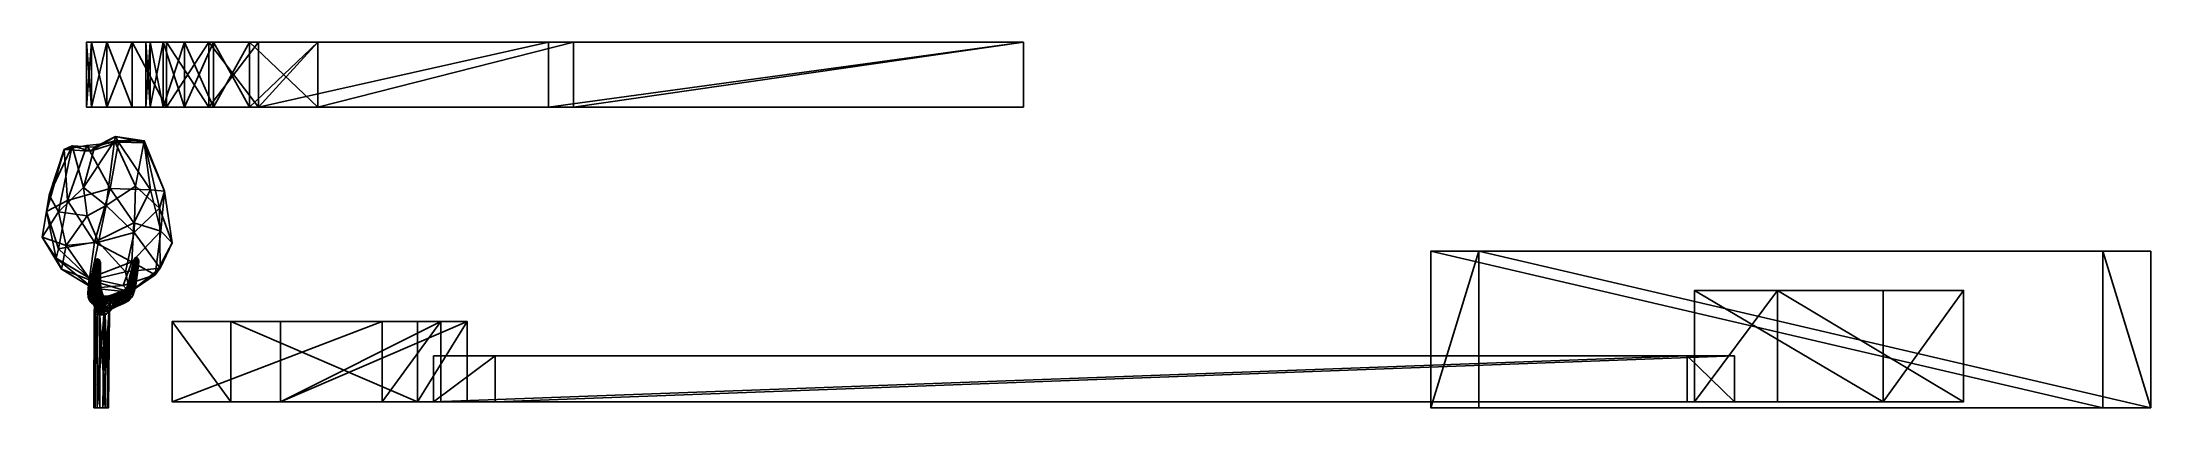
# Model space of a CAD drawing. Extents: x -32.9 to 43.9, y -5.6 to 4.3.
# Drawn here: x 26.05 to 43.86, y -1.44 to 1.65 of the extents above; entities that cross this region are included whole.
import ezdxf

# ---------------------------------------------------------------- set-up
doc = ezdxf.new("R2010")
doc.units = 0
for name, color, linetype in [('Mesh14', 75, 'CONTINUOUS'), ('Mesh16', 75, 'CONTINUOUS'), ('Mesh17', 75, 'CONTINUOUS'), ('Mesh19', 75, 'CONTINUOUS'), ('Mesh34', 18, 'CONTINUOUS'), ('Mesh35', 94, 'CONTINUOUS')]:
    doc.layers.add(name, color=color, linetype=linetype)

msp = doc.modelspace()

# ---------------------------------------------------------------- meshes
at = {"layer": 'Mesh14', "color": 75}
mesh = msp.add_polyface(dxfattribs=at)
corners = [(40.343414, -1.386204, -11.957742), (29.876528, -1.386204, -4.831197), (29.356362, -1.386204, -5.316018), (39.945345, -1.386204, -12.531379), (40.343414, -1.386204, -11.957742), (39.945345, -1.386204, -12.531379), (39.945345, -0.999704, -12.531379), (40.343414, -0.999704, -11.957742), (28.920363, -1.386204, -5.051832), (29.415521, -1.386204, -4.552477), (28.062463, -1.386204, -3.170856), (29.640323, -1.386204, -1.625615), (29.220513, -1.386204, -1.196943), (27.642653, -1.386204, -2.742184), (27.147494, -1.386204, -3.241539), (29.220513, -1.386204, -1.196943), (29.640323, -1.386204, -1.625615), (29.640323, -0.709704, -1.625615), (29.220513, -0.709704, -1.196943), (28.062463, -1.386204, -3.170856), (28.062463, -0.709704, -3.170856), (29.640323, -0.709704, -1.625615), (29.640323, -1.386204, -1.625615), (29.415521, -0.709704, -4.552477), (28.920363, -0.709704, -5.051832), (27.147494, -0.709704, -3.241539), (27.642653, -0.709704, -2.742184), (29.220513, -0.709704, -1.196943), (29.640323, -0.709704, -1.625615), (28.062463, -0.709704, -3.170856), (27.642653, -0.709704, -2.742184), (27.642653, -1.386204, -2.742184), (29.220513, -1.386204, -1.196943), (29.220513, -0.709704, -1.196943), (27.642653, -1.386204, -2.742184), (27.642653, -0.709704, -2.742184), (27.147494, -0.709704, -3.241539), (27.147494, -1.386204, -3.241539), (28.062463, -1.386204, -3.170856), (29.415521, -1.386204, -4.552477), (29.415521, -0.709704, -4.552477), (28.062463, -0.709704, -3.170856), (39.945345, -1.386204, -12.531379), (29.356362, -1.386204, -5.316018), (29.356362, -0.999704, -5.316018), (39.945345, -0.999704, -12.531379), (29.876528, -0.999704, -4.831197), (29.876528, -1.386204, -4.831197), (40.343414, -1.386204, -11.957742), (40.343414, -0.999704, -11.957742), (28.920363, -0.709704, -5.051832), (28.920363, -1.386204, -5.051832), (27.147494, -1.386204, -3.241539), (27.147494, -0.709704, -3.241539), (29.415521, -0.709704, -4.552477), (29.415521, -1.386204, -4.552477), (28.920363, -1.386204, -5.051832), (28.920363, -0.709704, -5.051832), (39.945345, -0.999704, -12.531379), (29.356362, -0.999704, -5.316018), (29.876528, -0.999704, -4.831197), (40.343414, -0.999704, -11.957742), (29.876528, -0.999704, -4.831197), (29.356362, -0.999704, -5.316018), (29.356362, -1.386204, -5.316018), (29.876528, -1.386204, -4.831197)]
mesh.append_faces([[corners[k] for k in face] for face in [(2, 1, 3), (0, 3, 1), (6, 4, 7), (6, 5, 4), (13, 12, 10), (8, 14, 10), (11, 10, 12), (9, 8, 10), (13, 10, 14), (17, 15, 18), (17, 16, 15), (19, 21, 20), (21, 19, 22), (23, 29, 24), (26, 25, 29), (25, 24, 29), (26, 29, 27), (28, 27, 29), (30, 32, 31), (32, 30, 33), (35, 34, 36), (37, 36, 34), (38, 41, 40), (40, 39, 38), (42, 45, 43), (44, 43, 45), (46, 49, 47), (48, 47, 49), (52, 50, 53), (51, 50, 52), (55, 54, 56), (57, 56, 54), (58, 61, 60), (60, 59, 58), (62, 64, 63), (65, 64, 62)]], dxfattribs={"color": 75})
at = {"layer": 'Mesh16', "color": 75}
mesh = msp.add_polyface(dxfattribs=at)
corners = [(40.7085, -0.445704, -12.558714), (40.007343, -0.445704, -12.612723), (40.007343, -1.386204, -12.612723), (40.7085, -1.386204, -12.558714), (40.7085, -0.445704, -12.558714), (42.278585, -0.445704, -17.362473), (42.278585, -1.386204, -17.362473), (40.7085, -1.386204, -12.558714), (40.007343, -1.386204, -12.612723), (41.599841, -1.386204, -17.576272), (42.278585, -1.386204, -17.362473), (40.7085, -1.386204, -12.558714), (40.007343, -0.445704, -12.612723), (41.599841, -0.445704, -17.576272), (41.599841, -1.386204, -17.576272), (40.007343, -1.386204, -12.612723), (40.007343, -0.445704, -12.612723), (40.7085, -0.445704, -12.558714), (42.278585, -0.445704, -17.362473), (41.599841, -0.445704, -17.576272), (41.599841, -1.386204, -17.576272), (41.599841, -0.445704, -17.576272), (42.278585, -0.445704, -17.362473), (42.278585, -1.386204, -17.362473)]
mesh.append_faces([[corners[k] for k in face] for face in [(1, 0, 2), (3, 2, 0), (4, 7, 6), (6, 5, 4), (10, 9, 11), (8, 11, 9), (12, 15, 14), (14, 13, 12), (16, 19, 17), (18, 17, 19), (22, 20, 23), (22, 21, 20)]], dxfattribs={"color": 75})
at = {"layer": 'Mesh17', "color": 75}
mesh = msp.add_polyface(dxfattribs=at)
corners = [(38.183801, -1.436204, -0.048851), (37.778186, -1.436204, -0.186363), (43.455015, -1.436204, -16.931037), (43.860629, -1.436204, -16.793524), (37.778186, -0.115204, -0.186363), (38.183801, -0.115204, -0.048851), (43.860629, -0.115204, -16.793524), (43.455015, -0.115204, -16.931037), (37.778186, -1.436204, -0.186363), (38.183801, -1.436204, -0.048851), (38.183801, -0.115204, -0.048851), (37.778186, -0.115204, -0.186363), (38.183801, -1.436204, -0.048851), (43.860629, -1.436204, -16.793524), (43.860629, -0.115204, -16.793524), (38.183801, -0.115204, -0.048851), (43.860629, -1.436204, -16.793524), (43.455015, -1.436204, -16.931037), (43.455015, -0.115204, -16.931037), (43.860629, -0.115204, -16.793524), (43.455015, -1.436204, -16.931037), (37.778186, -1.436204, -0.186363), (37.778186, -0.115204, -0.186363), (43.455015, -0.115204, -16.931037)]
mesh.append_faces([[corners[k] for k in face] for face in [(0, 3, 1), (2, 1, 3), (4, 6, 5), (6, 4, 7), (10, 8, 11), (9, 8, 10), (14, 13, 15), (12, 15, 13), (17, 16, 18), (19, 18, 16), (21, 20, 22), (23, 22, 20)]], dxfattribs={"color": 75})
at = {"layer": 'Mesh19', "color": 75}
mesh = msp.add_polyface(dxfattribs=at)
corners = [(27.458398, 1.100703, 15.698863), (27.877138, 1.100703, 16.030047), (27.877138, 1.648703, 16.030047), (27.458398, 1.648703, 15.698863), (27.877138, 1.100703, 3.305606), (27.877138, 1.100703, 10.601606), (27.877138, 1.648703, 10.601606), (27.877138, 1.648703, 3.305606), (26.466848, 1.100703, 13.847912), (26.596809, 1.100703, 14.36573), (26.596809, 1.648703, 14.36573), (26.466848, 1.648703, 13.847912), (27.099321, 1.100703, 15.303782), (27.099321, 1.648703, 15.303782), (26.809534, 1.100703, 11.776256), (26.596809, 1.100703, 12.265922), (26.596809, 1.648703, 12.265922), (26.809534, 1.648703, 11.776256), (26.423138, 1.100703, 13.315826), (26.423138, 1.648703, 13.315826), (30.327696, 1.100703, 0.802047), (27.877138, 1.100703, 3.305606), (27.877138, 1.648703, 3.305606), (30.327696, 1.648703, 0.802047), (28.377138, 1.100703, 16.99831), (27.877138, 1.100703, 16.99831), (27.877138, 1.100703, 16.030047), (27.458398, 1.100703, 15.698863), (27.099321, 1.100703, 15.303782), (26.809534, 1.100703, 14.855397), (26.596809, 1.100703, 14.36573), (26.466848, 1.100703, 13.847912), (26.423138, 1.100703, 13.315826), (26.466848, 1.100703, 12.783741), (26.596809, 1.100703, 12.265922), (26.809534, 1.100703, 11.776256), (27.099321, 1.100703, 11.32787), (27.458398, 1.100703, 10.932789), (27.877138, 1.100703, 10.601606), (27.877138, 1.100703, 3.305606), (30.327696, 1.100703, 0.802047), (34.337947, 1.100703, 0.802047), (34.337947, 1.100703, 1.302047), (30.537943, 1.100703, 1.302047), (28.377138, 1.100703, 3.509586), (28.377138, 1.100703, 10.843635), (27.800782, 1.100703, 11.299477), (27.496958, 1.100703, 11.633766), (27.251762, 1.100703, 12.013156), (27.07177, 1.100703, 12.427476), (26.961807, 1.100703, 12.865615), (26.924822, 1.100703, 13.315826), (26.961807, 1.100703, 13.766038), (27.07177, 1.100703, 14.204177), (27.251762, 1.100703, 14.618497), (27.496958, 1.100703, 14.997887), (27.800782, 1.100703, 15.332175), (28.377138, 1.100703, 15.788018), (28.377138, 1.100703, 16.49831), (34.337947, 1.648703, 0.802047), (34.337947, 1.100703, 0.802047), (30.327696, 1.100703, 0.802047), (30.327696, 1.648703, 0.802047), (27.458398, 1.100703, 10.932789), (27.099321, 1.100703, 11.32787), (27.099321, 1.648703, 11.32787), (27.458398, 1.648703, 10.932789), (27.877138, 1.100703, 16.030047), (27.877138, 1.100703, 16.99831), (27.877138, 1.648703, 16.99831), (27.877138, 1.648703, 16.030047), (27.877138, 1.100703, 16.99831), (28.377138, 1.100703, 16.99831), (28.377138, 1.648703, 16.99831), (27.877138, 1.648703, 16.99831), (26.809534, 1.100703, 14.855397), (26.809534, 1.648703, 14.855397), (27.877138, 1.100703, 10.601606), (27.877138, 1.648703, 10.601606), (26.466848, 1.100703, 12.783741), (26.466848, 1.648703, 12.783741), (27.877138, 1.648703, 16.99831), (28.377138, 1.648703, 16.99831), (28.377138, 1.648703, 16.49831), (28.377138, 1.648703, 15.788018), (27.800782, 1.648703, 15.332175), (27.496958, 1.648703, 14.997887), (27.251762, 1.648703, 14.618497), (27.07177, 1.648703, 14.204177), (26.961807, 1.648703, 13.766038), (26.924822, 1.648703, 13.315826), (26.961807, 1.648703, 12.865615), (27.07177, 1.648703, 12.427476), (27.251762, 1.648703, 12.013156), (27.496958, 1.648703, 11.633766), (27.800782, 1.648703, 11.299477), (28.377138, 1.648703, 10.843635), (28.377138, 1.648703, 3.509586), (30.537943, 1.648703, 1.302047), (34.337947, 1.648703, 1.302047), (34.337947, 1.648703, 0.802047), (30.327696, 1.648703, 0.802047), (27.877138, 1.648703, 3.305606), (27.877138, 1.648703, 10.601606), (27.458398, 1.648703, 10.932789), (27.099321, 1.648703, 11.32787), (26.809534, 1.648703, 11.776256), (26.596809, 1.648703, 12.265922), (26.466848, 1.648703, 12.783741), (26.423138, 1.648703, 13.315826), (26.466848, 1.648703, 13.847912), (26.596809, 1.648703, 14.36573), (26.809534, 1.648703, 14.855397), (27.099321, 1.648703, 15.303782), (27.458398, 1.648703, 15.698863), (27.877138, 1.648703, 16.030047), (28.377138, 1.648703, 16.49831), (28.377138, 1.648703, 16.99831), (28.377138, 1.100703, 16.99831), (28.377138, 1.100703, 16.49831), (34.337947, 1.648703, 0.802047), (34.337947, 1.648703, 1.302047), (34.337947, 1.100703, 1.302047), (34.337947, 1.100703, 0.802047), (34.337947, 1.648703, 1.302047), (30.537943, 1.648703, 1.302047), (30.537943, 1.100703, 1.302047), (34.337947, 1.100703, 1.302047), (30.537943, 1.648703, 1.302047), (28.377138, 1.648703, 3.509586), (28.377138, 1.100703, 3.509586), (30.537943, 1.100703, 1.302047), (28.377138, 1.648703, 3.509586), (28.377138, 1.648703, 10.843635), (28.377138, 1.100703, 10.843635), (28.377138, 1.100703, 3.509586), (28.377138, 1.648703, 10.843635), (27.800782, 1.648703, 11.299477), (27.800782, 1.100703, 11.299477), (28.377138, 1.100703, 10.843635), (27.496958, 1.648703, 11.633766), (27.496958, 1.100703, 11.633766), (27.251762, 1.648703, 12.013156), (27.251762, 1.100703, 12.013156), (27.07177, 1.648703, 12.427476), (27.07177, 1.100703, 12.427476), (26.961807, 1.648703, 12.865615), (26.961807, 1.100703, 12.865615), (26.924822, 1.648703, 13.315826), (26.924822, 1.100703, 13.315826), (26.961807, 1.648703, 13.766038), (26.961807, 1.100703, 13.766038), (27.07177, 1.648703, 14.204177), (27.07177, 1.100703, 14.204177), (27.251762, 1.648703, 14.618497), (27.251762, 1.100703, 14.618497), (27.496958, 1.648703, 14.997887), (27.496958, 1.100703, 14.997887), (27.800782, 1.648703, 15.332175), (27.800782, 1.100703, 15.332175), (28.377138, 1.648703, 15.788018), (28.377138, 1.100703, 15.788018), (28.377138, 1.648703, 15.788018), (28.377138, 1.100703, 15.788018)]
mesh.append_faces([[corners[k] for k in face] for face in [(0, 3, 2), (1, 0, 2), (5, 4, 6), (7, 6, 4), (9, 8, 10), (11, 10, 8), (0, 12, 3), (13, 3, 12), (15, 14, 16), (17, 16, 14), (8, 18, 11), (19, 11, 18), (20, 23, 21), (22, 21, 23), (30, 53, 31), (38, 45, 44), (36, 46, 37), (45, 38, 46), (34, 33, 49), (26, 56, 27), (29, 28, 54), (56, 26, 57), (24, 58, 25), (27, 56, 28), (54, 53, 29), (52, 31, 53), (31, 51, 32), (32, 51, 33), (49, 48, 34), (47, 36, 48), (40, 43, 41), (44, 39, 38), (42, 41, 43), (44, 43, 39), (40, 39, 43), (37, 46, 38), (35, 48, 36), (47, 46, 36), (35, 34, 48), (49, 33, 50), (50, 33, 51), (52, 51, 31), (30, 29, 53), (58, 57, 26), (54, 28, 55), (55, 28, 56), (26, 25, 58), (60, 59, 61), (62, 61, 59), (64, 63, 65), (66, 65, 63), (68, 67, 69), (70, 69, 67), (71, 74, 73), (72, 71, 73), (75, 9, 76), (10, 76, 9), (14, 64, 17), (65, 17, 64), (63, 77, 66), (78, 66, 77), (18, 79, 19), (80, 19, 79), (79, 15, 80), (16, 80, 15), (75, 76, 12), (13, 12, 76), (89, 110, 90), (102, 97, 103), (82, 81, 83), (94, 105, 95), (101, 98, 102), (90, 108, 91), (85, 113, 86), (106, 93, 107), (114, 85, 115), (112, 87, 113), (86, 113, 87), (87, 112, 88), (111, 110, 88), (89, 88, 110), (91, 108, 92), (92, 107, 93), (106, 105, 93), (94, 93, 105), (97, 102, 98), (99, 98, 100), (101, 100, 98), (96, 103, 97), (96, 95, 103), (103, 95, 104), (104, 95, 105), (107, 92, 108), (108, 90, 109), (109, 90, 110), (111, 88, 112), (84, 115, 85), (114, 113, 85), (83, 81, 115), (115, 84, 83), (117, 116, 118), (119, 118, 116), (121, 120, 122), (123, 122, 120), (126, 125, 124), (127, 126, 124), (129, 128, 130), (131, 130, 128), (133, 132, 134), (135, 134, 132), (136, 138, 137), (139, 138, 136), (140, 137, 141), (138, 141, 137), (142, 140, 143), (141, 143, 140), (144, 142, 145), (143, 145, 142), (146, 144, 147), (145, 147, 144), (148, 146, 149), (147, 149, 146), (150, 148, 151), (149, 151, 148), (152, 150, 153), (151, 153, 150), (154, 152, 155), (153, 155, 152), (156, 154, 157), (155, 157, 154), (158, 156, 159), (157, 159, 156), (158, 159, 161), (160, 158, 161), (116, 162, 119), (163, 119, 162)]], dxfattribs={"color": 75})
at = {"layer": 'Mesh34', "color": 18}
mesh = msp.add_polyface(dxfattribs=at)
corners = [(26.849384, -0.169884, -22.753465), (26.837077, -0.168863, -22.762032), (26.844933, -0.170376, -22.771178), (26.844933, -0.170376, -22.771178), (26.856039, -0.173029, -22.76674), (26.849384, -0.169884, -22.753465), (26.840171, -0.180809, -22.744402), (26.83179, -0.176821, -22.752676), (26.837077, -0.168863, -22.762032), (26.837077, -0.168863, -22.762032), (26.849384, -0.169884, -22.753465), (26.840171, -0.180809, -22.744402), (26.850058, -0.190167, -22.741972), (26.840171, -0.180809, -22.744402), (26.849384, -0.169884, -22.753465), (26.849384, -0.169884, -22.753465), (26.859132, -0.184975, -22.74911), (26.850058, -0.190167, -22.741972), (26.859132, -0.184975, -22.74911), (26.849384, -0.169884, -22.753465), (26.856039, -0.173029, -22.76674), (26.856039, -0.173029, -22.76674), (26.863201, -0.183722, -22.760475), (26.859132, -0.184975, -22.74911), (26.815583, -0.221896, -22.764768), (26.825525, -0.233643, -22.75162), (26.799414, -0.288097, -22.783868), (26.820273, -0.213363, -22.781549), (26.815583, -0.221896, -22.764768), (26.8049, -0.278115, -22.803499), (26.8049, -0.278115, -22.803499), (26.822331, -0.27686, -22.81613), (26.820273, -0.213363, -22.781549), (26.835174, -0.21229, -22.792347), (26.852462, -0.220435, -22.789541), (26.835174, -0.21229, -22.792347), (26.822331, -0.27686, -22.81613), (26.852462, -0.220435, -22.789541), (26.842554, -0.286388, -22.812847), (26.862403, -0.232183, -22.776393), (26.861046, -0.209442, -22.751918), (26.859132, -0.184975, -22.74911), (26.863201, -0.183722, -22.760475), (26.863201, -0.183722, -22.760475), (26.865169, -0.20219, -22.76694), (26.861046, -0.209442, -22.751918), (26.847741, -0.210735, -22.742405), (26.850058, -0.190167, -22.741972), (26.859132, -0.184975, -22.74911), (26.859132, -0.184975, -22.74911), (26.861046, -0.209442, -22.751918), (26.847741, -0.210735, -22.742405), (26.842812, -0.241789, -22.748814), (26.847741, -0.210735, -22.742405), (26.861046, -0.209442, -22.751918), (26.861046, -0.209442, -22.751918), (26.857714, -0.240716, -22.759612), (26.842812, -0.241789, -22.748814), (26.857714, -0.240716, -22.759612), (26.861046, -0.209442, -22.751918), (26.862403, -0.232183, -22.776393), (26.865169, -0.20219, -22.76694), (26.832429, -0.203155, -22.744813), (26.840171, -0.180809, -22.744402), (26.850058, -0.190167, -22.741972), (26.850058, -0.190167, -22.741972), (26.847741, -0.210735, -22.742405), (26.832429, -0.203155, -22.744813), (26.823517, -0.193038, -22.756598), (26.83179, -0.176821, -22.752676), (26.840171, -0.180809, -22.744402), (26.840171, -0.180809, -22.744402), (26.832429, -0.203155, -22.744813), (26.823517, -0.193038, -22.756598), (26.815583, -0.221896, -22.764768), (26.823517, -0.193038, -22.756598), (26.832429, -0.203155, -22.744813), (26.832429, -0.203155, -22.744813), (26.825525, -0.233643, -22.75162), (26.815583, -0.221896, -22.764768), (26.825525, -0.233643, -22.75162), (26.832429, -0.203155, -22.744813), (26.847741, -0.210735, -22.742405), (26.847741, -0.210735, -22.742405), (26.842812, -0.241789, -22.748814), (26.825525, -0.233643, -22.75162), (26.827759, -0.185124, -22.771421), (26.837077, -0.168863, -22.762032), (26.83179, -0.176821, -22.752676), (26.83179, -0.176821, -22.752676), (26.823517, -0.193038, -22.756598), (26.827759, -0.185124, -22.771421), (26.840945, -0.184492, -22.781133), (26.844933, -0.170376, -22.771178), (26.837077, -0.168863, -22.762032), (26.837077, -0.168863, -22.762032), (26.827759, -0.185124, -22.771421), (26.840945, -0.184492, -22.781133), (26.835174, -0.21229, -22.792347), (26.840945, -0.184492, -22.781133), (26.827759, -0.185124, -22.771421), (26.827759, -0.185124, -22.771421), (26.820273, -0.213363, -22.781549), (26.835174, -0.21229, -22.792347), (26.820273, -0.213363, -22.781549), (26.827759, -0.185124, -22.771421), (26.823517, -0.193038, -22.756598), (26.823517, -0.193038, -22.756598), (26.815583, -0.221896, -22.764768), (26.820273, -0.213363, -22.781549), (26.856377, -0.191412, -22.778527), (26.856039, -0.173029, -22.76674), (26.844933, -0.170376, -22.771178), (26.844933, -0.170376, -22.771178), (26.840945, -0.184492, -22.781133), (26.856377, -0.191412, -22.778527), (26.865169, -0.20219, -22.76694), (26.863201, -0.183722, -22.760475), (26.856039, -0.173029, -22.76674), (26.856039, -0.173029, -22.76674), (26.856377, -0.191412, -22.778527), (26.865169, -0.20219, -22.76694), (26.862403, -0.232183, -22.776393), (26.865169, -0.20219, -22.76694), (26.856377, -0.191412, -22.778527), (26.856377, -0.191412, -22.778527), (26.852462, -0.220435, -22.789541), (26.862403, -0.232183, -22.776393), (26.852462, -0.220435, -22.789541), (26.856377, -0.191412, -22.778527), (26.840945, -0.184492, -22.781133), (26.840945, -0.184492, -22.781133), (26.835174, -0.21229, -22.792347), (26.852462, -0.220435, -22.789541)]
mesh.append_faces([[corners[k] for k in face] for face in [(0, 1, 2), (3, 4, 5), (6, 7, 8), (9, 10, 11), (12, 13, 14), (15, 16, 17), (18, 19, 20), (21, 22, 23), (24, 25, 26), (27, 28, 29), (30, 31, 32), (33, 32, 31), (34, 35, 36), (37, 38, 39), (40, 41, 42), (43, 44, 45), (46, 47, 48), (49, 50, 51), (52, 53, 54), (55, 56, 57), (58, 59, 60), (61, 60, 59), (62, 63, 64), (65, 66, 67), (68, 69, 70), (71, 72, 73), (74, 75, 76), (77, 78, 79), (80, 81, 82), (83, 84, 85), (86, 87, 88), (89, 90, 91), (92, 93, 94), (95, 96, 97), (98, 99, 100), (101, 102, 103), (104, 105, 106), (107, 108, 109), (110, 111, 112), (113, 114, 115), (116, 117, 118), (119, 120, 121), (122, 123, 124), (125, 126, 127), (128, 129, 130), (131, 132, 133)]], dxfattribs={"color": 18})
mesh = msp.add_polyface(dxfattribs=at)
corners = [(26.483987, -0.414108, -22.648028), (26.481817, -0.394355, -22.624129), (26.469566, -0.41923, -22.606429), (26.512018, -0.402797, -22.650023), (26.509589, -0.3862, -22.628539), (26.481817, -0.394355, -22.624129), (26.481817, -0.394355, -22.624129), (26.483987, -0.414108, -22.648028), (26.512018, -0.402797, -22.650023), (26.509589, -0.3862, -22.628539), (26.512018, -0.402797, -22.650023), (26.538733, -0.415475, -22.641598), (26.512018, -0.402797, -22.650023), (26.516309, -0.413534, -22.67898), (26.543063, -0.427239, -22.671717), (26.516309, -0.413534, -22.67898), (26.512018, -0.402797, -22.650023), (26.483987, -0.414108, -22.648028), (26.483987, -0.414108, -22.648028), (26.488582, -0.426807, -22.679124), (26.516309, -0.413534, -22.67898), (26.531288, -0.344136, -22.554785), (26.53056, -0.39928, -22.563462), (26.504102, -0.403526, -22.557428), (26.506709, -0.345156, -22.548044), (26.504102, -0.403526, -22.557428), (26.479247, -0.395047, -22.567532), (26.477544, -0.445129, -22.586786), (26.479247, -0.395047, -22.567532), (26.504102, -0.403526, -22.557428), (26.503714, -0.456014, -22.577193), (26.504102, -0.403526, -22.557428), (26.53056, -0.39928, -22.563462), (26.483576, -0.338832, -22.558042), (26.479247, -0.395047, -22.567532), (26.471762, -0.377286, -22.589811), (26.481817, -0.394355, -22.624129), (26.483521, -0.361112, -22.610563), (26.471762, -0.377286, -22.589811), (26.471762, -0.377286, -22.589811), (26.469566, -0.41923, -22.606429), (26.481817, -0.394355, -22.624129), (26.469566, -0.41923, -22.606429), (26.471762, -0.377286, -22.589811), (26.479247, -0.395047, -22.567532), (26.479247, -0.395047, -22.567532), (26.477544, -0.445129, -22.586786), (26.469566, -0.41923, -22.606429), (26.509979, -0.356866, -22.616597), (26.509589, -0.3862, -22.628539), (26.535759, -0.397086, -22.618946), (26.483521, -0.361112, -22.610563), (26.481817, -0.394355, -22.624129), (26.509589, -0.3862, -22.628539), (26.452037, -0.396024, -23.146966), (26.454072, -0.366796, -23.138572), (26.442398, -0.372538, -23.125774), (26.442398, -0.372538, -23.125774), (26.440107, -0.401682, -23.133905), (26.452037, -0.396024, -23.146966), (26.469952, -0.396641, -23.149783), (26.471631, -0.367531, -23.14133), (26.454072, -0.366796, -23.138572), (26.454072, -0.366796, -23.138572), (26.452037, -0.396024, -23.146966), (26.469952, -0.396641, -23.149783), (26.468407, -0.429489, -23.158452), (26.469952, -0.396641, -23.149783), (26.452037, -0.396024, -23.146966), (26.452037, -0.396024, -23.146966), (26.450176, -0.429786, -23.155565), (26.468407, -0.429489, -23.158452), (26.450176, -0.429786, -23.155565), (26.452037, -0.396024, -23.146966), (26.440107, -0.401682, -23.133905), (26.483528, -0.404063, -23.139102), (26.484957, -0.375228, -23.130861), (26.471631, -0.367531, -23.14133), (26.471631, -0.367531, -23.14133), (26.469952, -0.396641, -23.149783), (26.483528, -0.404063, -23.139102), (26.485912, -0.413374, -23.122466), (26.487323, -0.384802, -23.114558), (26.484957, -0.375228, -23.130861), (26.484957, -0.375228, -23.130861), (26.483528, -0.404063, -23.139102), (26.485912, -0.413374, -23.122466), (26.484304, -0.440324, -23.130635), (26.485912, -0.413374, -23.122466), (26.483528, -0.404063, -23.139102), (26.482074, -0.434034, -23.147581), (26.483528, -0.404063, -23.139102), (26.469952, -0.396641, -23.149783), (26.469952, -0.396641, -23.149783), (26.468407, -0.429489, -23.158452), (26.482074, -0.434034, -23.147581), (26.473983, -0.419032, -23.109405), (26.475648, -0.390543, -23.101761), (26.487323, -0.384802, -23.114558), (26.487323, -0.384802, -23.114558), (26.485912, -0.413374, -23.122466), (26.473983, -0.419032, -23.109405), (26.456068, -0.418415, -23.106589), (26.45809, -0.389809, -23.099003), (26.475648, -0.390543, -23.101761), (26.475648, -0.390543, -23.101761), (26.473983, -0.419032, -23.109405), (26.456068, -0.418415, -23.106589), (26.442492, -0.410993, -23.11727), (26.444762, -0.382112, -23.109472), (26.45809, -0.389809, -23.099003), (26.45809, -0.389809, -23.099003), (26.456068, -0.418415, -23.106589), (26.442492, -0.410993, -23.11727), (26.440107, -0.401682, -23.133905), (26.442398, -0.372538, -23.125774), (26.444762, -0.382112, -23.109472), (26.444762, -0.382112, -23.109472), (26.442492, -0.410993, -23.11727), (26.440107, -0.401682, -23.133905), (26.437906, -0.434144, -23.142247), (26.440107, -0.401682, -23.133905), (26.442492, -0.410993, -23.11727), (26.45809, -0.389809, -23.099003), (26.460203, -0.362531, -23.092882), (26.476729, -0.362922, -23.095383), (26.476729, -0.362922, -23.095383), (26.475648, -0.390543, -23.101761), (26.45809, -0.389809, -23.099003), (26.475648, -0.390543, -23.101761), (26.476729, -0.362922, -23.095383), (26.487677, -0.357825, -23.107502), (26.487677, -0.357825, -23.107502), (26.487323, -0.384802, -23.114558), (26.475648, -0.390543, -23.101761), (26.460203, -0.362531, -23.092882), (26.45809, -0.389809, -23.099003), (26.444762, -0.382112, -23.109472)]
mesh.append_faces([[corners[k] for k in face] for face in [(0, 1, 2), (3, 4, 5), (6, 7, 8), (9, 10, 11), (12, 13, 14), (15, 16, 17), (18, 19, 20), (21, 22, 23), (24, 25, 26), (27, 28, 29), (30, 31, 32), (33, 34, 35), (36, 37, 38), (39, 40, 41), (42, 43, 44), (45, 46, 47), (48, 49, 50), (51, 52, 53), (54, 55, 56), (57, 58, 59), (60, 61, 62), (63, 64, 65), (66, 67, 68), (69, 70, 71), (72, 73, 74), (75, 76, 77), (78, 79, 80), (81, 82, 83), (84, 85, 86), (87, 88, 89), (90, 91, 92), (93, 94, 95), (96, 97, 98), (99, 100, 101), (102, 103, 104), (105, 106, 107), (108, 109, 110), (111, 112, 113), (114, 115, 116), (117, 118, 119), (120, 121, 122), (123, 124, 125), (126, 127, 128), (129, 130, 131), (132, 133, 134), (135, 136, 137)]], dxfattribs={"color": 18})
mesh = msp.add_polyface(dxfattribs=at)
corners = [(26.468196, -0.32663, -23.105705), (26.474745, -0.340761, -23.095624), (26.462644, -0.344307, -23.092918), (26.462644, -0.344307, -23.092918), (26.454811, -0.33532, -23.1006), (26.468196, -0.32663, -23.105705), (26.480752, -0.330877, -23.114404), (26.483973, -0.340654, -23.104267), (26.474745, -0.340761, -23.095624), (26.474745, -0.340761, -23.095624), (26.468196, -0.32663, -23.105705), (26.480752, -0.330877, -23.114404), (26.472524, -0.328054, -23.1238), (26.480752, -0.330877, -23.114404), (26.468196, -0.32663, -23.105705), (26.468196, -0.32663, -23.105705), (26.460819, -0.325435, -23.119381), (26.472524, -0.328054, -23.1238), (26.460819, -0.325435, -23.119381), (26.468196, -0.32663, -23.105705), (26.454811, -0.33532, -23.1006), (26.454811, -0.33532, -23.1006), (26.451195, -0.331707, -23.11245), (26.460819, -0.325435, -23.119381), (26.532184, -0.294274, -22.549149), (26.531288, -0.344136, -22.554785), (26.506709, -0.345156, -22.548044), (26.504102, -0.403526, -22.557428), (26.506709, -0.345156, -22.548044), (26.531288, -0.344136, -22.554785), (26.479247, -0.395047, -22.567532), (26.483576, -0.338832, -22.558042), (26.506709, -0.345156, -22.548044), (26.471762, -0.377286, -22.589811), (26.476559, -0.328047, -22.580972), (26.483576, -0.338832, -22.558042), (26.471762, -0.377286, -22.589811), (26.483521, -0.361112, -22.610563), (26.476559, -0.328047, -22.580972), (26.487433, -0.31925, -22.602681), (26.509979, -0.356866, -22.616597), (26.512012, -0.31823, -22.609421), (26.487433, -0.31925, -22.602681), (26.487433, -0.31925, -22.602681), (26.483521, -0.361112, -22.610563), (26.509979, -0.356866, -22.616597), (26.512012, -0.31823, -22.609421), (26.509979, -0.356866, -22.616597), (26.534835, -0.365346, -22.606494), (26.509589, -0.3862, -22.628539), (26.509979, -0.356866, -22.616597), (26.483521, -0.361112, -22.610563), (26.456442, -0.340595, -23.129993), (26.460819, -0.325435, -23.119381), (26.451195, -0.331707, -23.11245), (26.451195, -0.331707, -23.11245), (26.445454, -0.3463, -23.118043), (26.456442, -0.340595, -23.129993), (26.472929, -0.341594, -23.132662), (26.472524, -0.328054, -23.1238), (26.460819, -0.325435, -23.119381), (26.460819, -0.325435, -23.119381), (26.456442, -0.340595, -23.129993), (26.472929, -0.341594, -23.132662), (26.471631, -0.367531, -23.14133), (26.472929, -0.341594, -23.132662), (26.456442, -0.340595, -23.129993), (26.456442, -0.340595, -23.129993), (26.454072, -0.366796, -23.138572), (26.471631, -0.367531, -23.14133), (26.454072, -0.366796, -23.138572), (26.456442, -0.340595, -23.129993), (26.445454, -0.3463, -23.118043), (26.445454, -0.3463, -23.118043), (26.442398, -0.372538, -23.125774), (26.454072, -0.366796, -23.138572), (26.485482, -0.348522, -23.122743), (26.480752, -0.330877, -23.114404), (26.472524, -0.328054, -23.1238), (26.472524, -0.328054, -23.1238), (26.472929, -0.341594, -23.132662), (26.485482, -0.348522, -23.122743), (26.487677, -0.357825, -23.107502), (26.483973, -0.340654, -23.104267), (26.480752, -0.330877, -23.114404), (26.480752, -0.330877, -23.114404), (26.485482, -0.348522, -23.122743), (26.487677, -0.357825, -23.107502), (26.487323, -0.384802, -23.114558), (26.487677, -0.357825, -23.107502), (26.485482, -0.348522, -23.122743), (26.485482, -0.348522, -23.122743), (26.484957, -0.375228, -23.130861), (26.487323, -0.384802, -23.114558), (26.484957, -0.375228, -23.130861), (26.485482, -0.348522, -23.122743), (26.472929, -0.341594, -23.132662), (26.472929, -0.341594, -23.132662), (26.471631, -0.367531, -23.14133), (26.484957, -0.375228, -23.130861), (26.476729, -0.362922, -23.095383), (26.474745, -0.340761, -23.095624), (26.483973, -0.340654, -23.104267), (26.483973, -0.340654, -23.104267), (26.487677, -0.357825, -23.107502), (26.476729, -0.362922, -23.095383), (26.460203, -0.362531, -23.092882), (26.462644, -0.344307, -23.092918), (26.474745, -0.340761, -23.095624), (26.474745, -0.340761, -23.095624), (26.476729, -0.362922, -23.095383), (26.460203, -0.362531, -23.092882), (26.447689, -0.354995, -23.102633), (26.454811, -0.33532, -23.1006), (26.462644, -0.344307, -23.092918), (26.462644, -0.344307, -23.092918), (26.460203, -0.362531, -23.092882), (26.447689, -0.354995, -23.102633), (26.445454, -0.3463, -23.118043), (26.451195, -0.331707, -23.11245), (26.454811, -0.33532, -23.1006), (26.454811, -0.33532, -23.1006), (26.447689, -0.354995, -23.102633), (26.445454, -0.3463, -23.118043), (26.442398, -0.372538, -23.125774), (26.445454, -0.3463, -23.118043), (26.447689, -0.354995, -23.102633), (26.447689, -0.354995, -23.102633), (26.444762, -0.382112, -23.109472), (26.442398, -0.372538, -23.125774), (26.444762, -0.382112, -23.109472), (26.447689, -0.354995, -23.102633), (26.460203, -0.362531, -23.092882)]
mesh.append_faces([[corners[k] for k in face] for face in [(0, 1, 2), (3, 4, 5), (6, 7, 8), (9, 10, 11), (12, 13, 14), (15, 16, 17), (18, 19, 20), (21, 22, 23), (24, 25, 26), (27, 28, 29), (30, 31, 32), (33, 34, 35), (36, 37, 38), (39, 38, 37), (40, 41, 42), (43, 44, 45), (46, 47, 48), (49, 50, 51), (52, 53, 54), (55, 56, 57), (58, 59, 60), (61, 62, 63), (64, 65, 66), (67, 68, 69), (70, 71, 72), (73, 74, 75), (76, 77, 78), (79, 80, 81), (82, 83, 84), (85, 86, 87), (88, 89, 90), (91, 92, 93), (94, 95, 96), (97, 98, 99), (100, 101, 102), (103, 104, 105), (106, 107, 108), (109, 110, 111), (112, 113, 114), (115, 116, 117), (118, 119, 120), (121, 122, 123), (124, 125, 126), (127, 128, 129), (130, 131, 132)]], dxfattribs={"color": 18})
mesh = msp.add_polyface(dxfattribs=at)
corners = [(26.517405, -0.18012, -22.557359), (26.518357, -0.182792, -22.575155), (26.532006, -0.188895, -22.571853), (26.499985, -0.185323, -22.559465), (26.503868, -0.185332, -22.57362), (26.518357, -0.182792, -22.575155), (26.518357, -0.182792, -22.575155), (26.517405, -0.18012, -22.557359), (26.499985, -0.185323, -22.559465), (26.501649, -0.193076, -22.545928), (26.499985, -0.185323, -22.559465), (26.517405, -0.18012, -22.557359), (26.517405, -0.18012, -22.557359), (26.515671, -0.192166, -22.541638), (26.501649, -0.193076, -22.545928), (26.515671, -0.192166, -22.541638), (26.517405, -0.18012, -22.557359), (26.534042, -0.189635, -22.557327), (26.513856, -0.216212, -22.536447), (26.515671, -0.192166, -22.541638), (26.529788, -0.196639, -22.544162), (26.495893, -0.212309, -22.544474), (26.501649, -0.193076, -22.545928), (26.515671, -0.192166, -22.541638), (26.515671, -0.192166, -22.541638), (26.513856, -0.216212, -22.536447), (26.495893, -0.212309, -22.544474), (26.491899, -0.246443, -22.547366), (26.495893, -0.212309, -22.544474), (26.513856, -0.216212, -22.536447), (26.513856, -0.216212, -22.536447), (26.511821, -0.251161, -22.538501), (26.491899, -0.246443, -22.547366), (26.511821, -0.251161, -22.538501), (26.513856, -0.216212, -22.536447), (26.532876, -0.216993, -22.542152), (26.490442, -0.205997, -22.563058), (26.499985, -0.185323, -22.559465), (26.501649, -0.193076, -22.545928), (26.501649, -0.193076, -22.545928), (26.495893, -0.212309, -22.544474), (26.490442, -0.205997, -22.563058), (26.498808, -0.202131, -22.580869), (26.503868, -0.185332, -22.57362), (26.499985, -0.185323, -22.559465), (26.499985, -0.185323, -22.559465), (26.490442, -0.205997, -22.563058), (26.498808, -0.202131, -22.580869), (26.495136, -0.235142, -22.587773), (26.498808, -0.202131, -22.580869), (26.490442, -0.205997, -22.563058), (26.490442, -0.205997, -22.563058), (26.485819, -0.239818, -22.568053), (26.495136, -0.235142, -22.587773), (26.485819, -0.239818, -22.568053), (26.490442, -0.205997, -22.563058), (26.495893, -0.212309, -22.544474), (26.495893, -0.212309, -22.544474), (26.491899, -0.246443, -22.547366), (26.485819, -0.239818, -22.568053), (26.517864, -0.20222, -22.586476), (26.518357, -0.182792, -22.575155), (26.503868, -0.185332, -22.57362), (26.503868, -0.185332, -22.57362), (26.498808, -0.202131, -22.580869), (26.517864, -0.20222, -22.586476), (26.518357, -0.182792, -22.575155), (26.517864, -0.20222, -22.586476), (26.535791, -0.206814, -22.578547), (26.517864, -0.20222, -22.586476), (26.516271, -0.235623, -22.594061), (26.536194, -0.240342, -22.585195), (26.516271, -0.235623, -22.594061), (26.517864, -0.20222, -22.586476), (26.498808, -0.202131, -22.580869), (26.498808, -0.202131, -22.580869), (26.495136, -0.235142, -22.587773), (26.516271, -0.235623, -22.594061), (26.509433, -0.293954, -22.542452), (26.511821, -0.251161, -22.538501), (26.532957, -0.251642, -22.544788), (26.487992, -0.28877, -22.551956), (26.491899, -0.246443, -22.547366), (26.511821, -0.251161, -22.538501), (26.511821, -0.251161, -22.538501), (26.509433, -0.293954, -22.542452), (26.487992, -0.28877, -22.551956), (26.483576, -0.338832, -22.558042), (26.487992, -0.28877, -22.551956), (26.509433, -0.293954, -22.542452), (26.509433, -0.293954, -22.542452), (26.506709, -0.345156, -22.548044), (26.483576, -0.338832, -22.558042), (26.506709, -0.345156, -22.548044), (26.509433, -0.293954, -22.542452), (26.532184, -0.294274, -22.549149), (26.481454, -0.281253, -22.574084), (26.485819, -0.239818, -22.568053), (26.491899, -0.246443, -22.547366), (26.491899, -0.246443, -22.547366), (26.487992, -0.28877, -22.551956), (26.481454, -0.281253, -22.574084), (26.476559, -0.328047, -22.580972), (26.481454, -0.281253, -22.574084), (26.491488, -0.275801, -22.595158), (26.485819, -0.239818, -22.568053), (26.476559, -0.328047, -22.580972), (26.487433, -0.31925, -22.602681), (26.495136, -0.235142, -22.587773), (26.487992, -0.28877, -22.551956), (26.483576, -0.338832, -22.558042), (26.476559, -0.328047, -22.580972), (26.51424, -0.276121, -22.601854), (26.516271, -0.235623, -22.594061), (26.495136, -0.235142, -22.587773), (26.495136, -0.235142, -22.587773), (26.491488, -0.275801, -22.595158), (26.51424, -0.276121, -22.601854), (26.516271, -0.235623, -22.594061), (26.51424, -0.276121, -22.601854), (26.53568, -0.281305, -22.59235), (26.51424, -0.276121, -22.601854), (26.512012, -0.31823, -22.609421), (26.535144, -0.324554, -22.599423), (26.512012, -0.31823, -22.609421), (26.51424, -0.276121, -22.601854), (26.491488, -0.275801, -22.595158), (26.491488, -0.275801, -22.595158), (26.487433, -0.31925, -22.602681), (26.512012, -0.31823, -22.609421)]
mesh.append_faces([[corners[k] for k in face] for face in [(0, 1, 2), (3, 4, 5), (6, 7, 8), (9, 10, 11), (12, 13, 14), (15, 16, 17), (18, 19, 20), (21, 22, 23), (24, 25, 26), (27, 28, 29), (30, 31, 32), (33, 34, 35), (36, 37, 38), (39, 40, 41), (42, 43, 44), (45, 46, 47), (48, 49, 50), (51, 52, 53), (54, 55, 56), (57, 58, 59), (60, 61, 62), (63, 64, 65), (66, 67, 68), (69, 70, 71), (72, 73, 74), (75, 76, 77), (78, 79, 80), (81, 82, 83), (84, 85, 86), (87, 88, 89), (90, 91, 92), (93, 94, 95), (96, 97, 98), (99, 100, 101), (102, 101, 100), (103, 104, 105), (106, 107, 103), (104, 103, 107), (108, 105, 104), (109, 110, 111), (112, 113, 114), (115, 116, 117), (118, 119, 120), (121, 122, 123), (124, 125, 126), (127, 128, 129)]], dxfattribs={"color": 18})
mesh = msp.add_polyface(dxfattribs=at)
corners = [(26.532006, -0.188895, -22.571853), (26.534042, -0.189635, -22.557327), (26.517405, -0.18012, -22.557359), (26.534042, -0.189635, -22.557327), (26.529788, -0.196639, -22.544162), (26.515671, -0.192166, -22.541638), (26.529788, -0.196639, -22.544162), (26.532876, -0.216993, -22.542152), (26.513856, -0.216212, -22.536447), (26.532876, -0.216993, -22.542152), (26.532957, -0.251642, -22.544788), (26.511821, -0.251161, -22.538501), (26.535791, -0.206814, -22.578547), (26.532006, -0.188895, -22.571853), (26.518357, -0.182792, -22.575155), (26.536194, -0.240342, -22.585195), (26.535791, -0.206814, -22.578547), (26.517864, -0.20222, -22.586476), (26.541278, -0.212435, -22.559866), (26.534042, -0.189635, -22.557327), (26.532006, -0.188895, -22.571853), (26.532006, -0.188895, -22.571853), (26.535791, -0.206814, -22.578547), (26.541278, -0.212435, -22.559866), (26.532876, -0.216993, -22.542152), (26.529788, -0.196639, -22.544162), (26.534042, -0.189635, -22.557327), (26.534042, -0.189635, -22.557327), (26.541278, -0.212435, -22.559866), (26.532876, -0.216993, -22.542152), (26.532957, -0.251642, -22.544788), (26.532876, -0.216993, -22.542152), (26.541278, -0.212435, -22.559866), (26.541278, -0.212435, -22.559866), (26.542274, -0.246967, -22.564508), (26.532957, -0.251642, -22.544788), (26.542274, -0.246967, -22.564508), (26.541278, -0.212435, -22.559866), (26.535791, -0.206814, -22.578547), (26.535791, -0.206814, -22.578547), (26.536194, -0.240342, -22.585195), (26.542274, -0.246967, -22.564508), (26.532957, -0.251642, -22.544788), (26.532184, -0.294274, -22.549149), (26.509433, -0.293954, -22.542452), (26.53568, -0.281305, -22.59235), (26.536194, -0.240342, -22.585195), (26.516271, -0.235623, -22.594061), (26.535144, -0.324554, -22.599423), (26.53568, -0.281305, -22.59235), (26.51424, -0.276121, -22.601854), (26.542219, -0.288821, -22.570223), (26.542274, -0.246967, -22.564508), (26.536194, -0.240342, -22.585195), (26.542161, -0.33534, -22.576492), (26.542219, -0.288821, -22.570223), (26.53568, -0.281305, -22.59235), (26.536194, -0.240342, -22.585195), (26.532184, -0.294274, -22.549149), (26.532957, -0.251642, -22.544788), (26.542274, -0.246967, -22.564508), (26.542274, -0.246967, -22.564508), (26.542219, -0.288821, -22.570223), (26.532184, -0.294274, -22.549149), (26.531288, -0.344136, -22.554785), (26.532184, -0.294274, -22.549149), (26.542219, -0.288821, -22.570223), (26.542219, -0.288821, -22.570223), (26.542161, -0.33534, -22.576492), (26.531288, -0.344136, -22.554785), (26.53568, -0.281305, -22.59235), (26.535144, -0.324554, -22.599423), (26.542161, -0.33534, -22.576492), (26.534835, -0.365346, -22.606494), (26.535144, -0.324554, -22.599423), (26.512012, -0.31823, -22.609421), (26.535759, -0.397086, -22.618946), (26.534835, -0.365346, -22.606494), (26.509979, -0.356866, -22.616597), (26.542319, -0.383107, -22.584215), (26.542161, -0.33534, -22.576492), (26.535144, -0.324554, -22.599423), (26.535144, -0.324554, -22.599423), (26.534835, -0.365346, -22.606494), (26.542319, -0.383107, -22.584215), (26.53056, -0.39928, -22.563462), (26.531288, -0.344136, -22.554785), (26.542161, -0.33534, -22.576492), (26.542161, -0.33534, -22.576492), (26.542319, -0.383107, -22.584215), (26.53056, -0.39928, -22.563462), (26.543736, -0.422985, -22.599303), (26.542319, -0.383107, -22.584215), (26.534835, -0.365346, -22.606494), (26.771587, -0.404119, -22.816912), (26.78149, -0.363441, -22.805363), (26.794307, -0.381625, -22.788089), (26.778666, -0.391186, -22.841847), (26.787949, -0.351671, -22.828348), (26.78149, -0.363441, -22.805363), (26.78149, -0.363441, -22.805363), (26.771587, -0.404119, -22.816912), (26.778666, -0.391186, -22.841847), (26.798706, -0.394861, -22.859896), (26.807705, -0.351918, -22.843781), (26.787949, -0.351671, -22.828348), (26.787949, -0.351671, -22.828348), (26.778666, -0.391186, -22.841847), (26.798706, -0.394861, -22.859896), (26.790623, -0.324335, -22.794293), (26.799414, -0.288097, -22.783868), (26.811044, -0.301839, -22.768488), (26.811044, -0.301839, -22.768488), (26.803085, -0.339441, -22.777772), (26.790623, -0.324335, -22.794293), (26.78149, -0.363441, -22.805363), (26.790623, -0.324335, -22.794293), (26.803085, -0.339441, -22.777772), (26.803085, -0.339441, -22.777772), (26.794307, -0.381625, -22.788089), (26.78149, -0.363441, -22.805363), (26.790623, -0.324335, -22.794293), (26.796553, -0.313543, -22.815497), (26.799414, -0.288097, -22.783868), (26.8049, -0.278115, -22.803499), (26.796553, -0.313543, -22.815497), (26.787949, -0.351671, -22.828348), (26.807705, -0.351918, -22.843781), (26.78149, -0.363441, -22.805363), (26.787949, -0.351671, -22.828348), (26.790623, -0.324335, -22.794293), (26.796553, -0.313543, -22.815497)]
mesh.append_faces([[corners[k] for k in face] for face in [(0, 1, 2), (3, 4, 5), (6, 7, 8), (9, 10, 11), (12, 13, 14), (15, 16, 17), (18, 19, 20), (21, 22, 23), (24, 25, 26), (27, 28, 29), (30, 31, 32), (33, 34, 35), (36, 37, 38), (39, 40, 41), (42, 43, 44), (45, 46, 47), (48, 49, 50), (51, 52, 53), (54, 55, 56), (57, 56, 55), (58, 59, 60), (61, 62, 63), (64, 65, 66), (67, 68, 69), (70, 71, 72), (73, 74, 75), (76, 77, 78), (79, 80, 81), (82, 83, 84), (85, 86, 87), (88, 89, 90), (91, 92, 93), (94, 95, 96), (97, 98, 99), (100, 101, 102), (103, 104, 105), (106, 107, 108), (109, 110, 111), (112, 113, 114), (115, 116, 117), (118, 119, 120), (121, 122, 123), (124, 123, 122), (125, 126, 127), (128, 129, 130), (131, 130, 129)]], dxfattribs={"color": 18})
mesh = msp.add_polyface(dxfattribs=at)
corners = [(26.826189, -0.452081, -22.816596), (26.836711, -0.395734, -22.800656), (26.843169, -0.383964, -22.823642), (26.843169, -0.383964, -22.823642), (26.833268, -0.439148, -22.841531), (26.826189, -0.452081, -22.816596), (26.806149, -0.448407, -22.798547), (26.816954, -0.395487, -22.785223), (26.836711, -0.395734, -22.800656), (26.836711, -0.395734, -22.800656), (26.826189, -0.452081, -22.816596), (26.806149, -0.448407, -22.798547), (26.807504, -0.503143, -22.833993), (26.826189, -0.452081, -22.816596), (26.833268, -0.439148, -22.841531), (26.821071, -0.415268, -22.858773), (26.830353, -0.36578, -22.840915), (26.807705, -0.351918, -22.843781), (26.807705, -0.351918, -22.843781), (26.798706, -0.394861, -22.859896), (26.821071, -0.415268, -22.858773), (26.833268, -0.439148, -22.841531), (26.843169, -0.383964, -22.823642), (26.830353, -0.36578, -22.840915), (26.830353, -0.36578, -22.840915), (26.821071, -0.415268, -22.858773), (26.833268, -0.439148, -22.841531), (26.81511, -0.489253, -22.860398), (26.833268, -0.439148, -22.841531), (26.821071, -0.415268, -22.858773), (26.821071, -0.415268, -22.858773), (26.804857, -0.459134, -22.876711), (26.81511, -0.489253, -22.860398), (26.804857, -0.459134, -22.876711), (26.821071, -0.415268, -22.858773), (26.798706, -0.394861, -22.859896), (26.843547, -0.34893, -22.788073), (26.848698, -0.310112, -22.777837), (26.849478, -0.338138, -22.809276), (26.854184, -0.300131, -22.797467), (26.824801, -0.350071, -22.774348), (26.831267, -0.311368, -22.765205), (26.848698, -0.310112, -22.777837), (26.848698, -0.310112, -22.777837), (26.843547, -0.34893, -22.788073), (26.824801, -0.350071, -22.774348), (26.816954, -0.395487, -22.785223), (26.824801, -0.350071, -22.774348), (26.843547, -0.34893, -22.788073), (26.843547, -0.34893, -22.788073), (26.836711, -0.395734, -22.800656), (26.816954, -0.395487, -22.785223), (26.836711, -0.395734, -22.800656), (26.843547, -0.34893, -22.788073), (26.843169, -0.383964, -22.823642), (26.849478, -0.338138, -22.809276), (26.831267, -0.311368, -22.765205), (26.824801, -0.350071, -22.774348), (26.803085, -0.339441, -22.777772), (26.794307, -0.381625, -22.788089), (26.803085, -0.339441, -22.777772), (26.824801, -0.350071, -22.774348), (26.824801, -0.350071, -22.774348), (26.816954, -0.395487, -22.785223), (26.794307, -0.381625, -22.788089), (26.8153, -0.312401, -22.829222), (26.822331, -0.27686, -22.81613), (26.8049, -0.278115, -22.803499), (26.8049, -0.278115, -22.803499), (26.796553, -0.313543, -22.815497), (26.8153, -0.312401, -22.829222), (26.807705, -0.351918, -22.843781), (26.8153, -0.312401, -22.829222), (26.796553, -0.313543, -22.815497), (26.822331, -0.27686, -22.81613), (26.8153, -0.312401, -22.829222), (26.837016, -0.323032, -22.825798), (26.849478, -0.338138, -22.809276), (26.854184, -0.300131, -22.797467), (26.842554, -0.286388, -22.812847), (26.842554, -0.286388, -22.812847), (26.837016, -0.323032, -22.825798), (26.849478, -0.338138, -22.809276), (26.843169, -0.383964, -22.823642), (26.849478, -0.338138, -22.809276), (26.837016, -0.323032, -22.825798), (26.837016, -0.323032, -22.825798), (26.830353, -0.36578, -22.840915), (26.843169, -0.383964, -22.823642), (26.830353, -0.36578, -22.840915), (26.837016, -0.323032, -22.825798), (26.8153, -0.312401, -22.829222), (26.8153, -0.312401, -22.829222), (26.807705, -0.351918, -22.843781), (26.830353, -0.36578, -22.840915), (26.848698, -0.310112, -22.777837), (26.857714, -0.240716, -22.759612), (26.854184, -0.300131, -22.797467), (26.862403, -0.232183, -22.776393), (26.842812, -0.241789, -22.748814), (26.857714, -0.240716, -22.759612), (26.848698, -0.310112, -22.777837), (26.831267, -0.311368, -22.765205), (26.831267, -0.311368, -22.765205), (26.811044, -0.301839, -22.768488), (26.842812, -0.241789, -22.748814), (26.825525, -0.233643, -22.75162), (26.803085, -0.339441, -22.777772), (26.811044, -0.301839, -22.768488), (26.799414, -0.288097, -22.783868), (26.825525, -0.233643, -22.75162), (26.799414, -0.288097, -22.783868), (26.8049, -0.278115, -22.803499), (26.815583, -0.221896, -22.764768), (26.842554, -0.286388, -22.812847), (26.852462, -0.220435, -22.789541), (26.822331, -0.27686, -22.81613), (26.837016, -0.323032, -22.825798), (26.854184, -0.300131, -22.797467), (26.862403, -0.232183, -22.776393), (26.842554, -0.286388, -22.812847)]
mesh.append_faces([[corners[k] for k in face] for face in [(0, 1, 2), (3, 4, 5), (6, 7, 8), (9, 10, 11), (12, 13, 14), (15, 16, 17), (18, 19, 20), (21, 22, 23), (24, 25, 26), (27, 28, 29), (30, 31, 32), (33, 34, 35), (36, 37, 38), (39, 38, 37), (40, 41, 42), (43, 44, 45), (46, 47, 48), (49, 50, 51), (52, 53, 54), (55, 54, 53), (56, 57, 58), (59, 60, 61), (62, 63, 64), (65, 66, 67), (68, 69, 70), (71, 72, 73), (74, 75, 76), (77, 78, 79), (80, 81, 82), (83, 84, 85), (86, 87, 88), (89, 90, 91), (92, 93, 94), (95, 96, 97), (98, 97, 96), (99, 100, 101), (101, 102, 99), (103, 104, 105), (106, 105, 104), (103, 107, 104), (108, 109, 110), (111, 112, 113), (114, 115, 116), (116, 117, 114), (118, 119, 120)]], dxfattribs={"color": 18})
mesh = msp.add_polyface(dxfattribs=at)
corners = [(26.507192, -0.490758, -22.611812), (26.503714, -0.456014, -22.577193), (26.531485, -0.44786, -22.581603), (26.480477, -0.478079, -22.620238), (26.477544, -0.445129, -22.586786), (26.503714, -0.456014, -22.577193), (26.471967, -0.445837, -22.635338), (26.469566, -0.41923, -22.606429), (26.477544, -0.445129, -22.586786), (26.477544, -0.445129, -22.586786), (26.480477, -0.478079, -22.620238), (26.471967, -0.445837, -22.635338), (26.469566, -0.41923, -22.606429), (26.471967, -0.445837, -22.635338), (26.483987, -0.414108, -22.648028), (26.488582, -0.426807, -22.679124), (26.483987, -0.414108, -22.648028), (26.471967, -0.445837, -22.635338), (26.471967, -0.445837, -22.635338), (26.47707, -0.462699, -22.671023), (26.488582, -0.426807, -22.679124), (26.47707, -0.462699, -22.671023), (26.471967, -0.445837, -22.635338), (26.480477, -0.478079, -22.620238), (26.493726, -0.43998, -22.712983), (26.488582, -0.426807, -22.679124), (26.47707, -0.462699, -22.671023), (26.47707, -0.462699, -22.671023), (26.482494, -0.477369, -22.706878), (26.493726, -0.43998, -22.712983), (26.498949, -0.454202, -22.747765), (26.493726, -0.43998, -22.712983), (26.482494, -0.477369, -22.706878), (26.521186, -0.425982, -22.711926), (26.516309, -0.413534, -22.67898), (26.488582, -0.426807, -22.679124), (26.488582, -0.426807, -22.679124), (26.493726, -0.43998, -22.712983), (26.521186, -0.425982, -22.711926), (26.526228, -0.440174, -22.746584), (26.521186, -0.425982, -22.711926), (26.493726, -0.43998, -22.712983), (26.493726, -0.43998, -22.712983), (26.498949, -0.454202, -22.747765), (26.526228, -0.440174, -22.746584), (26.504153, -0.468517, -22.782496), (26.526228, -0.440174, -22.746584), (26.498949, -0.454202, -22.747765), (26.53127, -0.45459, -22.781347), (26.536296, -0.469061, -22.816114), (26.53127, -0.45459, -22.781347), (26.504153, -0.468517, -22.782496), (26.504102, -0.403526, -22.557428), (26.503714, -0.456014, -22.577193), (26.477544, -0.445129, -22.586786), (26.53056, -0.39928, -22.563462), (26.531485, -0.44786, -22.581603), (26.503714, -0.456014, -22.577193), (26.449275, -0.469647, -23.162789), (26.450176, -0.429786, -23.155565), (26.437906, -0.434144, -23.142247), (26.437906, -0.434144, -23.142247), (26.436467, -0.470735, -23.14932), (26.449275, -0.469647, -23.162789), (26.467744, -0.467143, -23.165837), (26.468407, -0.429489, -23.158452), (26.450176, -0.429786, -23.155565), (26.450176, -0.429786, -23.155565), (26.449275, -0.469647, -23.162789), (26.467744, -0.467143, -23.165837), (26.481157, -0.464581, -23.155039), (26.482074, -0.434034, -23.147581), (26.468407, -0.429489, -23.158452), (26.468407, -0.429489, -23.158452), (26.467744, -0.467143, -23.165837), (26.481157, -0.464581, -23.155039), (26.482841, -0.463367, -23.138047), (26.484304, -0.440324, -23.130635), (26.482074, -0.434034, -23.147581), (26.482074, -0.434034, -23.147581), (26.481157, -0.464581, -23.155039), (26.482841, -0.463367, -23.138047), (26.470034, -0.464455, -23.124578), (26.472035, -0.444683, -23.117317), (26.484304, -0.440324, -23.130635), (26.484304, -0.440324, -23.130635), (26.482841, -0.463367, -23.138047), (26.470034, -0.464455, -23.124578), (26.451565, -0.466958, -23.12153), (26.453804, -0.444979, -23.11443), (26.472035, -0.444683, -23.117317), (26.472035, -0.444683, -23.117317), (26.470034, -0.464455, -23.124578), (26.451565, -0.466958, -23.12153), (26.438152, -0.46952, -23.132328), (26.440136, -0.440434, -23.1253), (26.453804, -0.444979, -23.11443), (26.453804, -0.444979, -23.11443), (26.451565, -0.466958, -23.12153), (26.438152, -0.46952, -23.132328), (26.436467, -0.470735, -23.14932), (26.437906, -0.434144, -23.142247), (26.440136, -0.440434, -23.1253), (26.440136, -0.440434, -23.1253), (26.438152, -0.46952, -23.132328), (26.436467, -0.470735, -23.14932), (26.440107, -0.401682, -23.133905), (26.437906, -0.434144, -23.142247), (26.450176, -0.429786, -23.155565), (26.483528, -0.404063, -23.139102), (26.482074, -0.434034, -23.147581), (26.484304, -0.440324, -23.130635), (26.453804, -0.444979, -23.11443), (26.456068, -0.418415, -23.106589), (26.473983, -0.419032, -23.109405), (26.473983, -0.419032, -23.109405), (26.472035, -0.444683, -23.117317), (26.453804, -0.444979, -23.11443), (26.472035, -0.444683, -23.117317), (26.473983, -0.419032, -23.109405), (26.485912, -0.413374, -23.122466), (26.485912, -0.413374, -23.122466), (26.484304, -0.440324, -23.130635), (26.472035, -0.444683, -23.117317), (26.442492, -0.410993, -23.11727), (26.440136, -0.440434, -23.1253), (26.437906, -0.434144, -23.142247), (26.440136, -0.440434, -23.1253), (26.442492, -0.410993, -23.11727), (26.456068, -0.418415, -23.106589), (26.456068, -0.418415, -23.106589), (26.453804, -0.444979, -23.11443), (26.440136, -0.440434, -23.1253)]
mesh.append_faces([[corners[k] for k in face] for face in [(0, 1, 2), (3, 4, 5), (6, 7, 8), (9, 10, 11), (12, 13, 14), (15, 16, 17), (18, 19, 20), (21, 22, 23), (24, 25, 26), (27, 28, 29), (30, 31, 32), (33, 34, 35), (36, 37, 38), (39, 40, 41), (42, 43, 44), (45, 46, 47), (45, 48, 46), (49, 50, 51), (52, 53, 54), (55, 56, 57), (58, 59, 60), (61, 62, 63), (64, 65, 66), (67, 68, 69), (70, 71, 72), (73, 74, 75), (76, 77, 78), (79, 80, 81), (82, 83, 84), (85, 86, 87), (88, 89, 90), (91, 92, 93), (94, 95, 96), (97, 98, 99), (100, 101, 102), (103, 104, 105), (106, 107, 108), (109, 110, 111), (112, 113, 114), (115, 116, 117), (118, 119, 120), (121, 122, 123), (124, 125, 126), (127, 128, 129), (130, 131, 132)]], dxfattribs={"color": 18})
mesh = msp.add_polyface(dxfattribs=at)
corners = [(26.480477, -0.478079, -22.620238), (26.485988, -0.498753, -22.660143), (26.47707, -0.462699, -22.671023), (26.482494, -0.477369, -22.706878), (26.47707, -0.462699, -22.671023), (26.485988, -0.498753, -22.660143), (26.485988, -0.498753, -22.660143), (26.491551, -0.514778, -22.697852), (26.482494, -0.477369, -22.706878), (26.472551, -0.495752, -23.070902), (26.463179, -0.490581, -23.09352), (26.482169, -0.480845, -23.099831), (26.482169, -0.480845, -23.099831), (26.492163, -0.484971, -23.077987), (26.472551, -0.495752, -23.070902), (26.483011, -0.50294, -23.046012), (26.472551, -0.495752, -23.070902), (26.492163, -0.484971, -23.077987), (26.463435, -0.52445, -23.07203), (26.453684, -0.516152, -23.096117), (26.463179, -0.490581, -23.09352), (26.463179, -0.490581, -23.09352), (26.472551, -0.495752, -23.070902), (26.463435, -0.52445, -23.07203), (26.473599, -0.533219, -23.046966), (26.463435, -0.52445, -23.07203), (26.472551, -0.495752, -23.070902), (26.472551, -0.495752, -23.070902), (26.483011, -0.50294, -23.046012), (26.473599, -0.533219, -23.046966), (26.46197, -0.533467, -23.14217), (26.452442, -0.507033, -23.160438), (26.438656, -0.503962, -23.14738), (26.438656, -0.503962, -23.14738), (26.446646, -0.526702, -23.130348), (26.46197, -0.533467, -23.14217), (26.48069, -0.525604, -23.147131), (26.47106, -0.501717, -23.164102), (26.452442, -0.507033, -23.160438), (26.491601, -0.505896, -23.141129), (26.48358, -0.490112, -23.154714), (26.47106, -0.501717, -23.164102), (26.47106, -0.501717, -23.164102), (26.48069, -0.525604, -23.147131), (26.491601, -0.505896, -23.141129), (26.489747, -0.486599, -23.128833), (26.483947, -0.479349, -23.139055), (26.48358, -0.490112, -23.154714), (26.474424, -0.479834, -23.117011), (26.47016, -0.476278, -23.125997), (26.483947, -0.479349, -23.139055), (26.483947, -0.479349, -23.139055), (26.489747, -0.486599, -23.128833), (26.474424, -0.479834, -23.117011), (26.455703, -0.487696, -23.11205), (26.451543, -0.481594, -23.122332), (26.47016, -0.476278, -23.125997), (26.47016, -0.476278, -23.125997), (26.474424, -0.479834, -23.117011), (26.455703, -0.487696, -23.11205), (26.463179, -0.490581, -23.09352), (26.455703, -0.487696, -23.11205), (26.474424, -0.479834, -23.117011), (26.474424, -0.479834, -23.117011), (26.482169, -0.480845, -23.099831), (26.463179, -0.490581, -23.09352), (26.482169, -0.480845, -23.099831), (26.474424, -0.479834, -23.117011), (26.489747, -0.486599, -23.128833), (26.444791, -0.507405, -23.118052), (26.439024, -0.493199, -23.131721), (26.451543, -0.481594, -23.122332), (26.451543, -0.481594, -23.122332), (26.455703, -0.487696, -23.11205), (26.444791, -0.507405, -23.118052), (26.446646, -0.526702, -23.130348), (26.438656, -0.503962, -23.14738), (26.439024, -0.493199, -23.131721), (26.439024, -0.493199, -23.131721), (26.444791, -0.507405, -23.118052), (26.446646, -0.526702, -23.130348), (26.453684, -0.516152, -23.096117), (26.444791, -0.507405, -23.118052), (26.455703, -0.487696, -23.11205), (26.455703, -0.487696, -23.11205), (26.463179, -0.490581, -23.09352), (26.453684, -0.516152, -23.096117), (26.47106, -0.501717, -23.164102), (26.467744, -0.467143, -23.165837), (26.449275, -0.469647, -23.162789), (26.449275, -0.469647, -23.162789), (26.452442, -0.507033, -23.160438), (26.47106, -0.501717, -23.164102), (26.452442, -0.507033, -23.160438), (26.449275, -0.469647, -23.162789), (26.436467, -0.470735, -23.14932), (26.436467, -0.470735, -23.14932), (26.438656, -0.503962, -23.14738), (26.452442, -0.507033, -23.160438), (26.483947, -0.479349, -23.139055), (26.482841, -0.463367, -23.138047), (26.481157, -0.464581, -23.155039), (26.481157, -0.464581, -23.155039), (26.48358, -0.490112, -23.154714), (26.483947, -0.479349, -23.139055), (26.48358, -0.490112, -23.154714), (26.481157, -0.464581, -23.155039), (26.467744, -0.467143, -23.165837), (26.467744, -0.467143, -23.165837), (26.47106, -0.501717, -23.164102), (26.48358, -0.490112, -23.154714), (26.451543, -0.481594, -23.122332), (26.451565, -0.466958, -23.12153), (26.470034, -0.464455, -23.124578), (26.470034, -0.464455, -23.124578), (26.47016, -0.476278, -23.125997), (26.451543, -0.481594, -23.122332), (26.47016, -0.476278, -23.125997), (26.470034, -0.464455, -23.124578), (26.482841, -0.463367, -23.138047), (26.482841, -0.463367, -23.138047), (26.483947, -0.479349, -23.139055), (26.47016, -0.476278, -23.125997), (26.438656, -0.503962, -23.14738), (26.436467, -0.470735, -23.14932), (26.438152, -0.46952, -23.132328), (26.438152, -0.46952, -23.132328), (26.439024, -0.493199, -23.131721), (26.438656, -0.503962, -23.14738), (26.439024, -0.493199, -23.131721), (26.438152, -0.46952, -23.132328), (26.451565, -0.466958, -23.12153), (26.451565, -0.466958, -23.12153), (26.451543, -0.481594, -23.122332), (26.439024, -0.493199, -23.131721)]
mesh.append_faces([[corners[k] for k in face] for face in [(0, 1, 2), (3, 4, 5), (6, 7, 8), (9, 10, 11), (12, 13, 14), (15, 16, 17), (18, 19, 20), (21, 22, 23), (24, 25, 26), (27, 28, 29), (30, 31, 32), (33, 34, 35), (36, 37, 38), (39, 40, 41), (42, 43, 44), (45, 46, 47), (48, 49, 50), (51, 52, 53), (54, 55, 56), (57, 58, 59), (60, 61, 62), (63, 64, 65), (66, 67, 68), (69, 70, 71), (72, 73, 74), (75, 76, 77), (78, 79, 80), (81, 82, 83), (84, 85, 86), (87, 88, 89), (90, 91, 92), (93, 94, 95), (96, 97, 98), (99, 100, 101), (102, 103, 104), (105, 106, 107), (108, 109, 110), (111, 112, 113), (114, 115, 116), (117, 118, 119), (120, 121, 122), (123, 124, 125), (126, 127, 128), (129, 130, 131), (132, 133, 134)]], dxfattribs={"color": 18})
mesh = msp.add_polyface(dxfattribs=at)
corners = [(26.49702, -0.571801, -22.896343), (26.494495, -0.562295, -22.9179), (26.517658, -0.507005, -22.90313), (26.517658, -0.507005, -22.90313), (26.50288, -0.550722, -22.876504), (26.49702, -0.571801, -22.896343), (26.493135, -0.55567, -22.953112), (26.490945, -0.550549, -22.989665), (26.501214, -0.515447, -22.988277), (26.501214, -0.515447, -22.988277), (26.505692, -0.515845, -22.951058), (26.493135, -0.55567, -22.953112), (26.494495, -0.562295, -22.9179), (26.493135, -0.55567, -22.953112), (26.505692, -0.515845, -22.951058), (26.505692, -0.515845, -22.951058), (26.517658, -0.507005, -22.90313), (26.494495, -0.562295, -22.9179), (26.496843, -0.529019, -22.733258), (26.491551, -0.514778, -22.697852), (26.518195, -0.528829, -22.69112), (26.518195, -0.528829, -22.69112), (26.523334, -0.543047, -22.726637), (26.496843, -0.529019, -22.733258), (26.502039, -0.542917, -22.768087), (26.496843, -0.529019, -22.733258), (26.523334, -0.543047, -22.726637), (26.523334, -0.543047, -22.726637), (26.528335, -0.556938, -22.761551), (26.502039, -0.542917, -22.768087), (26.507087, -0.55697, -22.802833), (26.502039, -0.542917, -22.768087), (26.528335, -0.556938, -22.761551), (26.498302, -0.519734, -22.811296), (26.493081, -0.505699, -22.776732), (26.502039, -0.542917, -22.768087), (26.496843, -0.529019, -22.733258), (26.502039, -0.542917, -22.768087), (26.507087, -0.55697, -22.802833), (26.498302, -0.519734, -22.811296), (26.502819, -0.533913, -22.845458), (26.498302, -0.519734, -22.811296), (26.507087, -0.55697, -22.802833), (26.507087, -0.55697, -22.802833), (26.511068, -0.571315, -22.837093), (26.502819, -0.533913, -22.845458), (26.502819, -0.533913, -22.845458), (26.50288, -0.550722, -22.876504), (26.517658, -0.507005, -22.90313), (26.50288, -0.550722, -22.876504), (26.502819, -0.533913, -22.845458), (26.511068, -0.571315, -22.837093), (26.483681, -0.542299, -23.020382), (26.473599, -0.533219, -23.046966), (26.483011, -0.50294, -23.046012), (26.48933, -0.574779, -23.029006), (26.478967, -0.563497, -23.054756), (26.473599, -0.533219, -23.046966), (26.473599, -0.533219, -23.046966), (26.483681, -0.542299, -23.020382), (26.48933, -0.574779, -23.029006), (26.483681, -0.542299, -23.020382), (26.490945, -0.550549, -22.989665), (26.497682, -0.593011, -23.001035), (26.490945, -0.550549, -22.989665), (26.483681, -0.542299, -23.020382), (26.493488, -0.510302, -23.019323), (26.493488, -0.510302, -23.019323), (26.501214, -0.515447, -22.988277), (26.490945, -0.550549, -22.989665), (26.48653, -0.563871, -23.0901), (26.474574, -0.550986, -23.115714), (26.457655, -0.541593, -23.105071), (26.457655, -0.541593, -23.105071), (26.468453, -0.553133, -23.079711), (26.48653, -0.563871, -23.0901), (26.506143, -0.55309, -23.097185), (26.493565, -0.541249, -23.122025), (26.474574, -0.550986, -23.115714), (26.474574, -0.550986, -23.115714), (26.48653, -0.563871, -23.0901), (26.506143, -0.55309, -23.097185), (26.518385, -0.563497, -23.072987), (26.506143, -0.55309, -23.097185), (26.48653, -0.563871, -23.0901), (26.515258, -0.524391, -23.096057), (26.503059, -0.515679, -23.119428), (26.493565, -0.541249, -23.122025), (26.493565, -0.541249, -23.122025), (26.506143, -0.55309, -23.097185), (26.515258, -0.524391, -23.096057), (26.527798, -0.533219, -23.072033), (26.515258, -0.524391, -23.096057), (26.506143, -0.55309, -23.097185), (26.506143, -0.55309, -23.097185), (26.518385, -0.563497, -23.072987), (26.527798, -0.533219, -23.072033), (26.468453, -0.553133, -23.079711), (26.457655, -0.541593, -23.105071), (26.453684, -0.516152, -23.096117), (26.453684, -0.516152, -23.096117), (26.463435, -0.52445, -23.07203), (26.468453, -0.553133, -23.079711), (26.478967, -0.563497, -23.054756), (26.468453, -0.553133, -23.079711), (26.463435, -0.52445, -23.07203), (26.463435, -0.52445, -23.07203), (26.473599, -0.533219, -23.046966), (26.478967, -0.563497, -23.054756), (26.452442, -0.507033, -23.160438), (26.46197, -0.533467, -23.14217), (26.48069, -0.525604, -23.147131), (26.493565, -0.541249, -23.122025), (26.48069, -0.525604, -23.147131), (26.46197, -0.533467, -23.14217), (26.46197, -0.533467, -23.14217), (26.474574, -0.550986, -23.115714), (26.493565, -0.541249, -23.122025), (26.474574, -0.550986, -23.115714), (26.46197, -0.533467, -23.14217), (26.446646, -0.526702, -23.130348), (26.446646, -0.526702, -23.130348), (26.457655, -0.541593, -23.105071), (26.474574, -0.550986, -23.115714), (26.48069, -0.525604, -23.147131), (26.493565, -0.541249, -23.122025), (26.503059, -0.515679, -23.119428), (26.457655, -0.541593, -23.105071), (26.446646, -0.526702, -23.130348), (26.444791, -0.507405, -23.118052), (26.444791, -0.507405, -23.118052), (26.453684, -0.516152, -23.096117), (26.457655, -0.541593, -23.105071)]
mesh.append_faces([[corners[k] for k in face] for face in [(0, 1, 2), (3, 4, 5), (6, 7, 8), (9, 10, 11), (12, 13, 14), (15, 16, 17), (18, 19, 20), (21, 22, 23), (24, 25, 26), (27, 28, 29), (30, 31, 32), (33, 34, 35), (36, 35, 34), (37, 38, 39), (40, 41, 42), (43, 44, 45), (46, 47, 48), (49, 50, 51), (52, 53, 54), (55, 56, 57), (58, 59, 60), (61, 62, 63), (64, 65, 66), (67, 68, 69), (70, 71, 72), (73, 74, 75), (76, 77, 78), (79, 80, 81), (82, 83, 84), (85, 86, 87), (88, 89, 90), (91, 92, 93), (94, 95, 96), (97, 98, 99), (100, 101, 102), (103, 104, 105), (106, 107, 108), (109, 110, 111), (112, 113, 114), (115, 116, 117), (118, 119, 120), (121, 122, 123), (124, 125, 126), (127, 128, 129), (130, 131, 132)]], dxfattribs={"color": 18})
mesh = msp.add_polyface(dxfattribs=at)
corners = [(26.521284, -0.502066, -22.966006), (26.505692, -0.515845, -22.951058), (26.501214, -0.515447, -22.988277), (26.501214, -0.515447, -22.988277), (26.522201, -0.501968, -22.996615), (26.521284, -0.502066, -22.966006), (26.517658, -0.507005, -22.90313), (26.505692, -0.515845, -22.951058), (26.521284, -0.502066, -22.966006), (26.531485, -0.44786, -22.581603), (26.535223, -0.479447, -22.613807), (26.507192, -0.490758, -22.611812), (26.503714, -0.456014, -22.577193), (26.507192, -0.490758, -22.611812), (26.480477, -0.478079, -22.620238), (26.485988, -0.498753, -22.660143), (26.480477, -0.478079, -22.620238), (26.507192, -0.490758, -22.611812), (26.507192, -0.490758, -22.611812), (26.512742, -0.512459, -22.652881), (26.485988, -0.498753, -22.660143), (26.512742, -0.512459, -22.652881), (26.507192, -0.490758, -22.611812), (26.535223, -0.479447, -22.613807), (26.518195, -0.528829, -22.69112), (26.512742, -0.512459, -22.652881), (26.54047, -0.499185, -22.652736), (26.491551, -0.514778, -22.697852), (26.485988, -0.498753, -22.660143), (26.512742, -0.512459, -22.652881), (26.512742, -0.512459, -22.652881), (26.518195, -0.528829, -22.69112), (26.491551, -0.514778, -22.697852), (26.509336, -0.48278, -22.817078), (26.504153, -0.468517, -22.782496), (26.493081, -0.505699, -22.776732), (26.482494, -0.477369, -22.706878), (26.487814, -0.491611, -22.741974), (26.498949, -0.454202, -22.747765), (26.487814, -0.491611, -22.741974), (26.482494, -0.477369, -22.706878), (26.491551, -0.514778, -22.697852), (26.491551, -0.514778, -22.697852), (26.496843, -0.529019, -22.733258), (26.487814, -0.491611, -22.741974), (26.493081, -0.505699, -22.776732), (26.487814, -0.491611, -22.741974), (26.496843, -0.529019, -22.733258), (26.493081, -0.505699, -22.776732), (26.498302, -0.519734, -22.811296), (26.509336, -0.48278, -22.817078), (26.504153, -0.468517, -22.782496), (26.509336, -0.48278, -22.817078), (26.536296, -0.469061, -22.816114), (26.514191, -0.496424, -22.852655), (26.509336, -0.48278, -22.817078), (26.498302, -0.519734, -22.811296), (26.498302, -0.519734, -22.811296), (26.502819, -0.533913, -22.845458), (26.514191, -0.496424, -22.852655), (26.517658, -0.507005, -22.90313), (26.514191, -0.496424, -22.852655), (26.502819, -0.533913, -22.845458), (26.509336, -0.48278, -22.817078), (26.514191, -0.496424, -22.852655), (26.542061, -0.482907, -22.85107), (26.51024, -0.495709, -23.088376), (26.52243, -0.50294, -23.064243), (26.503478, -0.491586, -23.053487), (26.514835, -0.498297, -23.027162), (26.52243, -0.50294, -23.064243), (26.535444, -0.509888, -23.038037), (26.514835, -0.498297, -23.027162), (26.493488, -0.510302, -23.019323), (26.483011, -0.50294, -23.046012), (26.503478, -0.491586, -23.053487), (26.503478, -0.491586, -23.053487), (26.514835, -0.498297, -23.027162), (26.493488, -0.510302, -23.019323), (26.501214, -0.515447, -22.988277), (26.493488, -0.510302, -23.019323), (26.514835, -0.498297, -23.027162), (26.514835, -0.498297, -23.027162), (26.522201, -0.501968, -22.996615), (26.501214, -0.515447, -22.988277), (26.522201, -0.501968, -22.996615), (26.514835, -0.498297, -23.027162), (26.535444, -0.509888, -23.038037), (26.483011, -0.50294, -23.046012), (26.493488, -0.510302, -23.019323), (26.483681, -0.542299, -23.020382), (26.51024, -0.495709, -23.088376), (26.499089, -0.490237, -23.110474), (26.503059, -0.515679, -23.119428), (26.503059, -0.515679, -23.119428), (26.515258, -0.524391, -23.096057), (26.51024, -0.495709, -23.088376), (26.52243, -0.50294, -23.064243), (26.51024, -0.495709, -23.088376), (26.515258, -0.524391, -23.096057), (26.515258, -0.524391, -23.096057), (26.527798, -0.533219, -23.072033), (26.52243, -0.50294, -23.064243), (26.492163, -0.484971, -23.077987), (26.482169, -0.480845, -23.099831), (26.499089, -0.490237, -23.110474), (26.499089, -0.490237, -23.110474), (26.51024, -0.495709, -23.088376), (26.492163, -0.484971, -23.077987), (26.492163, -0.484971, -23.077987), (26.503478, -0.491586, -23.053487), (26.483011, -0.50294, -23.046012), (26.503478, -0.491586, -23.053487), (26.492163, -0.484971, -23.077987), (26.51024, -0.495709, -23.088376), (26.48358, -0.490112, -23.154714), (26.491601, -0.505896, -23.141129), (26.489747, -0.486599, -23.128833), (26.499089, -0.490237, -23.110474), (26.489747, -0.486599, -23.128833), (26.491601, -0.505896, -23.141129), (26.491601, -0.505896, -23.141129), (26.503059, -0.515679, -23.119428), (26.499089, -0.490237, -23.110474), (26.503059, -0.515679, -23.119428), (26.491601, -0.505896, -23.141129), (26.48069, -0.525604, -23.147131), (26.489747, -0.486599, -23.128833), (26.499089, -0.490237, -23.110474), (26.482169, -0.480845, -23.099831)]
mesh.append_faces([[corners[k] for k in face] for face in [(0, 1, 2), (3, 4, 5), (6, 7, 8), (9, 10, 11), (12, 13, 14), (15, 16, 17), (18, 19, 20), (21, 22, 23), (24, 25, 26), (27, 28, 29), (30, 31, 32), (33, 34, 35), (36, 37, 38), (38, 37, 34), (35, 34, 37), (39, 40, 41), (42, 43, 44), (45, 46, 47), (48, 49, 50), (51, 52, 53), (54, 55, 56), (57, 58, 59), (60, 61, 62), (63, 64, 65), (66, 67, 68), (69, 68, 67), (70, 71, 72), (73, 74, 75), (76, 77, 78), (79, 80, 81), (82, 83, 84), (85, 86, 87), (88, 89, 90), (91, 92, 93), (94, 95, 96), (97, 98, 99), (100, 101, 102), (103, 104, 105), (106, 107, 108), (109, 110, 111), (112, 113, 114), (115, 116, 117), (118, 119, 120), (121, 122, 123), (124, 125, 126), (127, 128, 129)]], dxfattribs={"color": 18})
mesh = msp.add_polyface(dxfattribs=at)
corners = [(26.72922, -0.539781, -22.841713), (26.697377, -0.552889, -22.854663), (26.686884, -0.515097, -22.847956), (26.654787, -0.527812, -22.859328), (26.686884, -0.515097, -22.847956), (26.697377, -0.552889, -22.854663), (26.697377, -0.552889, -22.854663), (26.66408, -0.566188, -22.865795), (26.654787, -0.527812, -22.859328), (26.710383, -0.56709, -22.879019), (26.743306, -0.553111, -22.865717), (26.751225, -0.538814, -22.892363), (26.751225, -0.538814, -22.892363), (26.718438, -0.552929, -22.905479), (26.710383, -0.56709, -22.879019), (26.697377, -0.552889, -22.854663), (26.72922, -0.539781, -22.841713), (26.743306, -0.553111, -22.865717), (26.743306, -0.553111, -22.865717), (26.710383, -0.56709, -22.879019), (26.697377, -0.552889, -22.854663), (26.66408, -0.566188, -22.865795), (26.697377, -0.552889, -22.854663), (26.710383, -0.56709, -22.879019), (26.653811, -0.586829, -22.928531), (26.686536, -0.56747, -22.917045), (26.684788, -0.529086, -22.929542), (26.684788, -0.529086, -22.929542), (26.653351, -0.544629, -22.941694), (26.653811, -0.586829, -22.928531), (26.620911, -0.556855, -22.959795), (26.653351, -0.544629, -22.941694), (26.643795, -0.502972, -22.934706), (26.643795, -0.502972, -22.934706), (26.605869, -0.508386, -22.948156), (26.620911, -0.556855, -22.959795), (26.620505, -0.540254, -22.867052), (26.654787, -0.527812, -22.859328), (26.66408, -0.566188, -22.865795), (26.654787, -0.527812, -22.859328), (26.620505, -0.540254, -22.867052), (26.621929, -0.500935, -22.881227), (26.620505, -0.540254, -22.867052), (26.590505, -0.546101, -22.861953), (26.586623, -0.502198, -22.878945), (26.590505, -0.546101, -22.861953), (26.620505, -0.540254, -22.867052), (26.626447, -0.582238, -22.872821), (26.57935, -0.516114, -22.976798), (26.550751, -0.511278, -23.002536), (26.560665, -0.550781, -23.0185), (26.560665, -0.550781, -23.0185), (26.588878, -0.556837, -22.988027), (26.57935, -0.516114, -22.976798), (26.605869, -0.508386, -22.948156), (26.57935, -0.516114, -22.976798), (26.588878, -0.556837, -22.988027), (26.588878, -0.556837, -22.988027), (26.620911, -0.556855, -22.959795), (26.605869, -0.508386, -22.948156), (26.718438, -0.552929, -22.905479), (26.751225, -0.538814, -22.892363), (26.747131, -0.501797, -22.905383), (26.747131, -0.501797, -22.905383), (26.715734, -0.51509, -22.917795), (26.718438, -0.552929, -22.905479), (26.686536, -0.56747, -22.917045), (26.718438, -0.552929, -22.905479), (26.715734, -0.51509, -22.917795), (26.715734, -0.51509, -22.917795), (26.684788, -0.529086, -22.929542), (26.686536, -0.56747, -22.917045), (26.72922, -0.539781, -22.841713), (26.761235, -0.523687, -22.827749), (26.777817, -0.534919, -22.850605), (26.777817, -0.534919, -22.850605), (26.743306, -0.553111, -22.865717), (26.72922, -0.539781, -22.841713), (26.743306, -0.553111, -22.865717), (26.777817, -0.534919, -22.850605), (26.785681, -0.520636, -22.877441), (26.785681, -0.520636, -22.877441), (26.751225, -0.538814, -22.892363), (26.743306, -0.553111, -22.865717), (26.761235, -0.523687, -22.827749), (26.72922, -0.539781, -22.841713), (26.716871, -0.503126, -22.835739), (26.523334, -0.543047, -22.726637), (26.518195, -0.528829, -22.69112), (26.545655, -0.514832, -22.690064), (26.545655, -0.514832, -22.690064), (26.550615, -0.529019, -22.725456), (26.523334, -0.543047, -22.726637), (26.528335, -0.556938, -22.761551), (26.523334, -0.543047, -22.726637), (26.550615, -0.529019, -22.725456), (26.550615, -0.529019, -22.725456), (26.555431, -0.543045, -22.760413), (26.528335, -0.556938, -22.761551), (26.528335, -0.556938, -22.761551), (26.532972, -0.571443, -22.796647), (26.507087, -0.55697, -22.802833), (26.532972, -0.571443, -22.796647), (26.528335, -0.556938, -22.761551), (26.555431, -0.543045, -22.760413), (26.555431, -0.543045, -22.760413), (26.559764, -0.557994, -22.795771), (26.532972, -0.571443, -22.796647), (26.559764, -0.557994, -22.795771), (26.555431, -0.543045, -22.760413), (26.566524, -0.505829, -22.766165), (26.566524, -0.505829, -22.766165), (26.570967, -0.52077, -22.801466), (26.559764, -0.557994, -22.795771), (26.564079, -0.575858, -22.831404), (26.559764, -0.557994, -22.795771), (26.570967, -0.52077, -22.801466), (26.570967, -0.52077, -22.801466), (26.576299, -0.536277, -22.836275), (26.564079, -0.575858, -22.831404), (26.590505, -0.546101, -22.861953), (26.576299, -0.536277, -22.836275), (26.568565, -0.49718, -22.844896), (26.541564, -0.542267, -23.046685), (26.527798, -0.533219, -23.072033), (26.518385, -0.563497, -23.072987), (26.518385, -0.563497, -23.072987), (26.531664, -0.574839, -23.048192), (26.541564, -0.542267, -23.046685), (26.527798, -0.533219, -23.072033), (26.541564, -0.542267, -23.046685), (26.535444, -0.509888, -23.038037), (26.541564, -0.542267, -23.046685), (26.560665, -0.550781, -23.0185), (26.550751, -0.511278, -23.002536), (26.560665, -0.550781, -23.0185), (26.541564, -0.542267, -23.046685), (26.531664, -0.574839, -23.048192)]
mesh.append_faces([[corners[k] for k in face] for face in [(0, 1, 2), (3, 4, 5), (6, 7, 8), (9, 10, 11), (12, 13, 14), (15, 16, 17), (18, 19, 20), (21, 22, 23), (24, 25, 26), (27, 28, 29), (30, 31, 32), (33, 34, 35), (36, 37, 38), (39, 40, 41), (42, 43, 44), (45, 46, 47), (48, 49, 50), (51, 52, 53), (54, 55, 56), (57, 58, 59), (60, 61, 62), (63, 64, 65), (66, 67, 68), (69, 70, 71), (72, 73, 74), (75, 76, 77), (78, 79, 80), (81, 82, 83), (84, 85, 86), (87, 88, 89), (90, 91, 92), (93, 94, 95), (96, 97, 98), (99, 100, 101), (102, 103, 104), (105, 106, 107), (108, 109, 110), (111, 112, 113), (114, 115, 116), (117, 118, 119), (120, 121, 122), (123, 124, 125), (126, 127, 128), (129, 130, 131), (132, 133, 134), (135, 136, 137)]], dxfattribs={"color": 18})
mesh = msp.add_polyface(dxfattribs=at)
corners = [(26.571005, -0.494535, -22.910708), (26.599628, -0.494125, -22.914254), (26.586623, -0.502198, -22.878945), (26.586623, -0.502198, -22.878945), (26.553095, -0.492122, -22.885135), (26.571005, -0.494535, -22.910708), (26.571005, -0.494535, -22.910708), (26.564115, -0.497458, -22.93013), (26.605869, -0.508386, -22.948156), (26.605869, -0.508386, -22.948156), (26.599628, -0.494125, -22.914254), (26.571005, -0.494535, -22.910708), (26.571005, -0.494535, -22.910708), (26.553095, -0.492122, -22.885135), (26.517658, -0.507005, -22.90313), (26.517658, -0.507005, -22.90313), (26.564115, -0.497458, -22.93013), (26.571005, -0.494535, -22.910708), (26.560869, -0.500546, -22.955262), (26.57935, -0.516114, -22.976798), (26.605869, -0.508386, -22.948156), (26.605869, -0.508386, -22.948156), (26.564115, -0.497458, -22.93013), (26.560869, -0.500546, -22.955262), (26.560869, -0.500546, -22.955262), (26.537941, -0.500157, -22.957347), (26.550751, -0.511278, -23.002536), (26.550751, -0.511278, -23.002536), (26.57935, -0.516114, -22.976798), (26.560869, -0.500546, -22.955262), (26.560869, -0.500546, -22.955262), (26.564115, -0.497458, -22.93013), (26.517658, -0.507005, -22.90313), (26.517658, -0.507005, -22.90313), (26.537941, -0.500157, -22.957347), (26.560869, -0.500546, -22.955262), (26.521284, -0.502066, -22.966006), (26.522201, -0.501968, -22.996615), (26.550751, -0.511278, -23.002536), (26.550751, -0.511278, -23.002536), (26.537941, -0.500157, -22.957347), (26.521284, -0.502066, -22.966006), (26.521284, -0.502066, -22.966006), (26.537941, -0.500157, -22.957347), (26.517658, -0.507005, -22.90313), (26.535223, -0.479447, -22.613807), (26.54047, -0.499185, -22.652736), (26.512742, -0.512459, -22.652881), (26.54047, -0.499185, -22.652736), (26.535223, -0.479447, -22.613807), (26.547243, -0.447717, -22.626497), (26.547243, -0.447717, -22.626497), (26.551982, -0.463293, -22.660838), (26.54047, -0.499185, -22.652736), (26.54047, -0.499185, -22.652736), (26.545655, -0.514832, -22.690064), (26.518195, -0.528829, -22.69112), (26.545655, -0.514832, -22.690064), (26.54047, -0.499185, -22.652736), (26.551982, -0.463293, -22.660838), (26.551982, -0.463293, -22.660838), (26.556887, -0.477443, -22.696169), (26.545655, -0.514832, -22.690064), (26.550615, -0.529019, -22.725456), (26.545655, -0.514832, -22.690064), (26.556887, -0.477443, -22.696169), (26.556887, -0.477443, -22.696169), (26.56175, -0.491611, -22.731247), (26.550615, -0.529019, -22.725456), (26.56175, -0.491611, -22.731247), (26.556887, -0.477443, -22.696169), (26.54783, -0.440034, -22.705195), (26.562351, -0.483264, -22.809841), (26.557587, -0.468577, -22.7748), (26.53127, -0.45459, -22.781347), (26.53127, -0.45459, -22.781347), (26.536296, -0.469061, -22.816114), (26.562351, -0.483264, -22.809841), (26.566524, -0.505829, -22.766165), (26.56175, -0.491611, -22.731247), (26.552719, -0.454202, -22.739963), (26.552719, -0.454202, -22.739963), (26.557587, -0.468577, -22.7748), (26.566524, -0.505829, -22.766165), (26.555431, -0.543045, -22.760413), (26.550615, -0.529019, -22.725456), (26.56175, -0.491611, -22.731247), (26.56175, -0.491611, -22.731247), (26.566524, -0.505829, -22.766165), (26.555431, -0.543045, -22.760413), (26.570967, -0.52077, -22.801466), (26.566524, -0.505829, -22.766165), (26.557587, -0.468577, -22.7748), (26.557587, -0.468577, -22.7748), (26.562351, -0.483264, -22.809841), (26.570967, -0.52077, -22.801466), (26.542061, -0.482907, -22.85107), (26.536296, -0.469061, -22.816114), (26.509336, -0.48278, -22.817078), (26.568565, -0.49718, -22.844896), (26.562351, -0.483264, -22.809841), (26.536296, -0.469061, -22.816114), (26.536296, -0.469061, -22.816114), (26.542061, -0.482907, -22.85107), (26.568565, -0.49718, -22.844896), (26.586623, -0.502198, -22.878945), (26.568565, -0.49718, -22.844896), (26.542061, -0.482907, -22.85107), (26.542061, -0.482907, -22.85107), (26.553095, -0.492122, -22.885135), (26.586623, -0.502198, -22.878945), (26.553095, -0.492122, -22.885135), (26.542061, -0.482907, -22.85107), (26.514191, -0.496424, -22.852655), (26.514191, -0.496424, -22.852655), (26.517658, -0.507005, -22.90313), (26.553095, -0.492122, -22.885135), (26.576299, -0.536277, -22.836275), (26.570967, -0.52077, -22.801466), (26.562351, -0.483264, -22.809841), (26.562351, -0.483264, -22.809841), (26.568565, -0.49718, -22.844896), (26.576299, -0.536277, -22.836275), (26.568565, -0.49718, -22.844896), (26.586623, -0.502198, -22.878945), (26.590505, -0.546101, -22.861953), (26.535444, -0.509888, -23.038037), (26.52243, -0.50294, -23.064243), (26.527798, -0.533219, -23.072033), (26.550751, -0.511278, -23.002536), (26.535444, -0.509888, -23.038037), (26.541564, -0.542267, -23.046685), (26.535444, -0.509888, -23.038037), (26.550751, -0.511278, -23.002536), (26.522201, -0.501968, -22.996615)]
mesh.append_faces([[corners[k] for k in face] for face in [(0, 1, 2), (3, 4, 5), (6, 7, 8), (9, 10, 11), (12, 13, 14), (15, 16, 17), (18, 19, 20), (21, 22, 23), (24, 25, 26), (27, 28, 29), (30, 31, 32), (33, 34, 35), (36, 37, 38), (39, 40, 41), (42, 43, 44), (45, 46, 47), (48, 49, 50), (51, 52, 53), (54, 55, 56), (57, 58, 59), (60, 61, 62), (63, 64, 65), (66, 67, 68), (69, 70, 71), (72, 73, 74), (75, 76, 77), (78, 79, 80), (81, 82, 83), (84, 85, 86), (87, 88, 89), (90, 91, 92), (93, 94, 95), (96, 97, 98), (99, 100, 101), (102, 103, 104), (105, 106, 107), (108, 109, 110), (111, 112, 113), (114, 115, 116), (117, 118, 119), (120, 121, 122), (123, 124, 125), (126, 127, 128), (129, 130, 131), (132, 133, 134)]], dxfattribs={"color": 18})
mesh = msp.add_polyface(dxfattribs=at)
corners = [(26.692237, -0.463097, -22.886732), (26.720697, -0.451812, -22.875405), (26.712777, -0.466109, -22.848759), (26.705162, -0.477253, -22.911064), (26.734783, -0.465142, -22.899409), (26.720697, -0.451812, -22.875405), (26.720697, -0.451812, -22.875405), (26.692237, -0.463097, -22.886732), (26.705162, -0.477253, -22.911064), (26.737982, -0.455646, -22.838363), (26.757965, -0.437318, -22.828107), (26.768216, -0.467437, -22.811793), (26.745845, -0.441363, -22.865199), (26.76557, -0.423428, -22.854512), (26.757965, -0.437318, -22.828107), (26.757965, -0.437318, -22.828107), (26.737982, -0.455646, -22.838363), (26.745845, -0.441363, -22.865199), (26.762427, -0.452595, -22.888055), (26.784611, -0.431279, -22.87532), (26.76557, -0.423428, -22.854512), (26.76557, -0.423428, -22.854512), (26.745845, -0.441363, -22.865199), (26.762427, -0.452595, -22.888055), (26.734783, -0.465142, -22.899409), (26.762427, -0.452595, -22.888055), (26.745845, -0.441363, -22.865199), (26.745845, -0.441363, -22.865199), (26.720697, -0.451812, -22.875405), (26.734783, -0.465142, -22.899409), (26.720697, -0.451812, -22.875405), (26.745845, -0.441363, -22.865199), (26.737982, -0.455646, -22.838363), (26.737982, -0.455646, -22.838363), (26.712777, -0.466109, -22.848759), (26.720697, -0.451812, -22.875405), (26.778638, -0.486044, -22.892065), (26.804857, -0.459134, -22.876711), (26.784611, -0.431279, -22.87532), (26.784611, -0.431279, -22.87532), (26.762427, -0.452595, -22.888055), (26.778638, -0.486044, -22.892065), (26.538733, -0.415475, -22.641598), (26.535759, -0.397086, -22.618946), (26.509589, -0.3862, -22.628539), (26.543063, -0.427239, -22.671717), (26.538733, -0.415475, -22.641598), (26.512018, -0.402797, -22.650023), (26.547243, -0.447717, -22.626497), (26.543736, -0.422985, -22.599303), (26.535759, -0.397086, -22.618946), (26.535759, -0.397086, -22.618946), (26.538733, -0.415475, -22.641598), (26.547243, -0.447717, -22.626497), (26.535223, -0.479447, -22.613807), (26.531485, -0.44786, -22.581603), (26.543736, -0.422985, -22.599303), (26.543736, -0.422985, -22.599303), (26.547243, -0.447717, -22.626497), (26.535223, -0.479447, -22.613807), (26.551982, -0.463293, -22.660838), (26.547243, -0.447717, -22.626497), (26.538733, -0.415475, -22.641598), (26.538733, -0.415475, -22.641598), (26.543063, -0.427239, -22.671717), (26.551982, -0.463293, -22.660838), (26.54783, -0.440034, -22.705195), (26.543063, -0.427239, -22.671717), (26.516309, -0.413534, -22.67898), (26.516309, -0.413534, -22.67898), (26.521186, -0.425982, -22.711926), (26.54783, -0.440034, -22.705195), (26.552719, -0.454202, -22.739963), (26.54783, -0.440034, -22.705195), (26.521186, -0.425982, -22.711926), (26.521186, -0.425982, -22.711926), (26.526228, -0.440174, -22.746584), (26.552719, -0.454202, -22.739963), (26.556887, -0.477443, -22.696169), (26.551982, -0.463293, -22.660838), (26.543063, -0.427239, -22.671717), (26.543063, -0.427239, -22.671717), (26.54783, -0.440034, -22.705195), (26.556887, -0.477443, -22.696169), (26.54783, -0.440034, -22.705195), (26.552719, -0.454202, -22.739963), (26.56175, -0.491611, -22.731247), (26.557587, -0.468577, -22.7748), (26.552719, -0.454202, -22.739963), (26.526228, -0.440174, -22.746584), (26.526228, -0.440174, -22.746584), (26.53127, -0.45459, -22.781347), (26.557587, -0.468577, -22.7748), (26.531485, -0.44786, -22.581603), (26.53056, -0.39928, -22.563462), (26.542319, -0.383107, -22.584215), (26.542319, -0.383107, -22.584215), (26.543736, -0.422985, -22.599303), (26.531485, -0.44786, -22.581603), (26.534835, -0.365346, -22.606494), (26.535759, -0.397086, -22.618946), (26.543736, -0.422985, -22.599303), (26.783784, -0.427999, -22.79967), (26.794307, -0.381625, -22.788089), (26.816954, -0.395487, -22.785223), (26.816954, -0.395487, -22.785223), (26.806149, -0.448407, -22.798547), (26.783784, -0.427999, -22.79967), (26.794307, -0.381625, -22.788089), (26.783784, -0.427999, -22.79967), (26.771587, -0.404119, -22.816912), (26.757965, -0.437318, -22.828107), (26.771587, -0.404119, -22.816912), (26.783784, -0.427999, -22.79967), (26.783784, -0.427999, -22.79967), (26.768216, -0.467437, -22.811793), (26.757965, -0.437318, -22.828107), (26.768216, -0.467437, -22.811793), (26.783784, -0.427999, -22.79967), (26.806149, -0.448407, -22.798547), (26.784611, -0.431279, -22.87532), (26.798706, -0.394861, -22.859896), (26.778666, -0.391186, -22.841847), (26.778666, -0.391186, -22.841847), (26.76557, -0.423428, -22.854512), (26.784611, -0.431279, -22.87532), (26.76557, -0.423428, -22.854512), (26.778666, -0.391186, -22.841847), (26.771587, -0.404119, -22.816912), (26.771587, -0.404119, -22.816912), (26.757965, -0.437318, -22.828107), (26.76557, -0.423428, -22.854512), (26.798706, -0.394861, -22.859896), (26.784611, -0.431279, -22.87532), (26.804857, -0.459134, -22.876711)]
mesh.append_faces([[corners[k] for k in face] for face in [(0, 1, 2), (3, 4, 5), (6, 7, 8), (9, 10, 11), (12, 13, 14), (15, 16, 17), (18, 19, 20), (21, 22, 23), (24, 25, 26), (27, 28, 29), (30, 31, 32), (33, 34, 35), (36, 37, 38), (39, 40, 41), (42, 43, 44), (45, 46, 47), (48, 49, 50), (51, 52, 53), (54, 55, 56), (57, 58, 59), (60, 61, 62), (63, 64, 65), (66, 67, 68), (69, 70, 71), (72, 73, 74), (75, 76, 77), (78, 79, 80), (81, 82, 83), (84, 85, 86), (87, 88, 89), (90, 91, 92), (93, 94, 95), (96, 97, 98), (99, 100, 101), (102, 103, 104), (105, 106, 107), (108, 109, 110), (111, 112, 113), (114, 115, 116), (117, 118, 119), (120, 121, 122), (123, 124, 125), (126, 127, 128), (129, 130, 131), (132, 133, 134)]], dxfattribs={"color": 18})
mesh = msp.add_polyface(dxfattribs=at)
corners = [(26.686884, -0.515097, -22.847956), (26.716871, -0.503126, -22.835739), (26.72922, -0.539781, -22.841713), (26.684259, -0.477302, -22.860295), (26.712777, -0.466109, -22.848759), (26.716871, -0.503126, -22.835739), (26.716871, -0.503126, -22.835739), (26.686884, -0.515097, -22.847956), (26.684259, -0.477302, -22.860295), (26.653676, -0.489784, -22.872011), (26.684259, -0.477302, -22.860295), (26.686884, -0.515097, -22.847956), (26.686884, -0.515097, -22.847956), (26.654787, -0.527812, -22.859328), (26.653676, -0.489784, -22.872011), (26.653351, -0.544629, -22.941694), (26.684788, -0.529086, -22.929542), (26.674856, -0.490354, -22.92289), (26.674856, -0.490354, -22.92289), (26.643795, -0.502972, -22.934706), (26.653351, -0.544629, -22.941694), (26.631647, -0.48744, -22.909239), (26.662195, -0.475676, -22.898581), (26.653676, -0.489784, -22.872011), (26.653676, -0.489784, -22.872011), (26.621929, -0.500935, -22.881227), (26.631647, -0.48744, -22.909239), (26.631647, -0.48744, -22.909239), (26.643795, -0.502972, -22.934706), (26.662195, -0.475676, -22.898581), (26.674856, -0.490354, -22.92289), (26.605869, -0.508386, -22.948156), (26.643795, -0.502972, -22.934706), (26.631647, -0.48744, -22.909239), (26.631647, -0.48744, -22.909239), (26.599628, -0.494125, -22.914254), (26.605869, -0.508386, -22.948156), (26.599628, -0.494125, -22.914254), (26.631647, -0.48744, -22.909239), (26.621929, -0.500935, -22.881227), (26.621929, -0.500935, -22.881227), (26.586623, -0.502198, -22.878945), (26.599628, -0.494125, -22.914254), (26.621929, -0.500935, -22.881227), (26.653676, -0.489784, -22.872011), (26.654787, -0.527812, -22.859328), (26.586623, -0.502198, -22.878945), (26.621929, -0.500935, -22.881227), (26.620505, -0.540254, -22.867052), (26.712777, -0.466109, -22.848759), (26.684259, -0.477302, -22.860295), (26.692237, -0.463097, -22.886732), (26.674856, -0.490354, -22.92289), (26.705162, -0.477253, -22.911064), (26.692237, -0.463097, -22.886732), (26.692237, -0.463097, -22.886732), (26.662195, -0.475676, -22.898581), (26.674856, -0.490354, -22.92289), (26.662195, -0.475676, -22.898581), (26.692237, -0.463097, -22.886732), (26.684259, -0.477302, -22.860295), (26.684259, -0.477302, -22.860295), (26.653676, -0.489784, -22.872011), (26.662195, -0.475676, -22.898581), (26.715734, -0.51509, -22.917795), (26.747131, -0.501797, -22.905383), (26.734783, -0.465142, -22.899409), (26.734783, -0.465142, -22.899409), (26.705162, -0.477253, -22.911064), (26.715734, -0.51509, -22.917795), (26.684788, -0.529086, -22.929542), (26.715734, -0.51509, -22.917795), (26.705162, -0.477253, -22.911064), (26.705162, -0.477253, -22.911064), (26.674856, -0.490354, -22.92289), (26.684788, -0.529086, -22.929542), (26.807504, -0.503143, -22.833993), (26.81511, -0.489253, -22.860398), (26.777817, -0.534919, -22.850605), (26.785681, -0.520636, -22.877441), (26.761235, -0.523687, -22.827749), (26.788462, -0.495292, -22.813185), (26.807504, -0.503143, -22.833993), (26.807504, -0.503143, -22.833993), (26.777817, -0.534919, -22.850605), (26.761235, -0.523687, -22.827749), (26.745024, -0.490238, -22.823739), (26.768216, -0.467437, -22.811793), (26.788462, -0.495292, -22.813185), (26.788462, -0.495292, -22.813185), (26.761235, -0.523687, -22.827749), (26.745024, -0.490238, -22.823739), (26.768216, -0.467437, -22.811793), (26.745024, -0.490238, -22.823739), (26.737982, -0.455646, -22.838363), (26.712777, -0.466109, -22.848759), (26.737982, -0.455646, -22.838363), (26.745024, -0.490238, -22.823739), (26.745024, -0.490238, -22.823739), (26.716871, -0.503126, -22.835739), (26.712777, -0.466109, -22.848759), (26.716871, -0.503126, -22.835739), (26.745024, -0.490238, -22.823739), (26.761235, -0.523687, -22.827749), (26.785681, -0.520636, -22.877441), (26.81511, -0.489253, -22.860398), (26.804857, -0.459134, -22.876711), (26.804857, -0.459134, -22.876711), (26.778638, -0.486044, -22.892065), (26.785681, -0.520636, -22.877441), (26.751225, -0.538814, -22.892363), (26.785681, -0.520636, -22.877441), (26.778638, -0.486044, -22.892065), (26.778638, -0.486044, -22.892065), (26.747131, -0.501797, -22.905383), (26.751225, -0.538814, -22.892363), (26.734783, -0.465142, -22.899409), (26.778638, -0.486044, -22.892065), (26.762427, -0.452595, -22.888055), (26.747131, -0.501797, -22.905383), (26.788462, -0.495292, -22.813185), (26.806149, -0.448407, -22.798547), (26.826189, -0.452081, -22.816596), (26.826189, -0.452081, -22.816596), (26.807504, -0.503143, -22.833993), (26.788462, -0.495292, -22.813185), (26.833268, -0.439148, -22.841531), (26.81511, -0.489253, -22.860398), (26.807504, -0.503143, -22.833993), (26.806149, -0.448407, -22.798547), (26.788462, -0.495292, -22.813185), (26.768216, -0.467437, -22.811793)]
mesh.append_faces([[corners[k] for k in face] for face in [(0, 1, 2), (3, 4, 5), (6, 7, 8), (9, 10, 11), (12, 13, 14), (15, 16, 17), (18, 19, 20), (21, 22, 23), (24, 25, 26), (27, 28, 29), (30, 29, 28), (31, 32, 33), (34, 35, 36), (37, 38, 39), (40, 41, 42), (43, 44, 45), (46, 47, 48), (49, 50, 51), (52, 53, 54), (55, 56, 57), (58, 59, 60), (61, 62, 63), (64, 65, 66), (67, 68, 69), (70, 71, 72), (73, 74, 75), (76, 77, 78), (79, 78, 77), (80, 81, 82), (83, 84, 85), (86, 87, 88), (89, 90, 91), (92, 93, 94), (95, 96, 97), (98, 99, 100), (101, 102, 103), (104, 105, 106), (107, 108, 109), (110, 111, 112), (113, 114, 115), (116, 117, 118), (116, 119, 117), (120, 121, 122), (123, 124, 125), (126, 127, 128), (129, 130, 131)]], dxfattribs={"color": 18})
mesh = msp.add_polyface(dxfattribs=at)
corners = [(26.49702, -0.571801, -22.896343), (26.50288, -0.550722, -22.876504), (26.509828, -0.585599, -22.868115), (26.509828, -0.585599, -22.868115), (26.501118, -0.599524, -22.894234), (26.49702, -0.571801, -22.896343), (26.490009, -0.621853, -22.927345), (26.494495, -0.562295, -22.9179), (26.49702, -0.571801, -22.896343), (26.710383, -0.56709, -22.879019), (26.677378, -0.581221, -22.890289), (26.66408, -0.566188, -22.865795), (26.677378, -0.581221, -22.890289), (26.710383, -0.56709, -22.879019), (26.718438, -0.552929, -22.905479), (26.718438, -0.552929, -22.905479), (26.686536, -0.56747, -22.917045), (26.677378, -0.581221, -22.890289), (26.618575, -0.624543, -22.951008), (26.653811, -0.586829, -22.928531), (26.653351, -0.544629, -22.941694), (26.653351, -0.544629, -22.941694), (26.620911, -0.556855, -22.959795), (26.618575, -0.624543, -22.951008), (26.66408, -0.566188, -22.865795), (26.626447, -0.582238, -22.872821), (26.620505, -0.540254, -22.867052), (26.626447, -0.582238, -22.872821), (26.574389, -0.610424, -22.867302), (26.590505, -0.546101, -22.861953), (26.642396, -0.599925, -22.898839), (26.677378, -0.581221, -22.890289), (26.686536, -0.56747, -22.917045), (26.686536, -0.56747, -22.917045), (26.653811, -0.586829, -22.928531), (26.642396, -0.599925, -22.898839), (26.626447, -0.582238, -22.872821), (26.66408, -0.566188, -22.865795), (26.677378, -0.581221, -22.890289), (26.677378, -0.581221, -22.890289), (26.642396, -0.599925, -22.898839), (26.626447, -0.582238, -22.872821), (26.491922, -0.599709, -22.965527), (26.497682, -0.593011, -23.001035), (26.490945, -0.550549, -22.989665), (26.490945, -0.550549, -22.989665), (26.493135, -0.55567, -22.953112), (26.491922, -0.599709, -22.965527), (26.490009, -0.621853, -22.927345), (26.491922, -0.599709, -22.965527), (26.493135, -0.55567, -22.953112), (26.493135, -0.55567, -22.953112), (26.494495, -0.562295, -22.9179), (26.490009, -0.621853, -22.927345), (26.588878, -0.556837, -22.988027), (26.560665, -0.550781, -23.0185), (26.55083, -0.593568, -23.021567), (26.55083, -0.593568, -23.021567), (26.585374, -0.601811, -22.991267), (26.588878, -0.556837, -22.988027), (26.620911, -0.556855, -22.959795), (26.588878, -0.556837, -22.988027), (26.585374, -0.601811, -22.991267), (26.585374, -0.601811, -22.991267), (26.618575, -0.624543, -22.951008), (26.620911, -0.556855, -22.959795), (26.536356, -0.587122, -22.831692), (26.532972, -0.571443, -22.796647), (26.559764, -0.557994, -22.795771), (26.559764, -0.557994, -22.795771), (26.564079, -0.575858, -22.831404), (26.536356, -0.587122, -22.831692), (26.511068, -0.571315, -22.837093), (26.507087, -0.55697, -22.802833), (26.532972, -0.571443, -22.796647), (26.532972, -0.571443, -22.796647), (26.536356, -0.587122, -22.831692), (26.511068, -0.571315, -22.837093), (26.509828, -0.585599, -22.868115), (26.511068, -0.571315, -22.837093), (26.536356, -0.587122, -22.831692), (26.536356, -0.587122, -22.831692), (26.533185, -0.602738, -22.863444), (26.509828, -0.585599, -22.868115), (26.533185, -0.602738, -22.863444), (26.536356, -0.587122, -22.831692), (26.564079, -0.575858, -22.831404), (26.564079, -0.575858, -22.831404), (26.574389, -0.610424, -22.867302), (26.533185, -0.602738, -22.863444), (26.511068, -0.571315, -22.837093), (26.509828, -0.585599, -22.868115), (26.50288, -0.550722, -22.876504), (26.574389, -0.610424, -22.867302), (26.564079, -0.575858, -22.831404), (26.576299, -0.536277, -22.836275), (26.576299, -0.536277, -22.836275), (26.590505, -0.546101, -22.861953), (26.574389, -0.610424, -22.867302), (26.50948, -0.586397, -23.040967), (26.497917, -0.574852, -23.065511), (26.478967, -0.563497, -23.054756), (26.478967, -0.563497, -23.054756), (26.48933, -0.574779, -23.029006), (26.50948, -0.586397, -23.040967), (26.531664, -0.574839, -23.048192), (26.518385, -0.563497, -23.072987), (26.497917, -0.574852, -23.065511), (26.497917, -0.574852, -23.065511), (26.50948, -0.586397, -23.040967), (26.531664, -0.574839, -23.048192), (26.55083, -0.593568, -23.021567), (26.531664, -0.574839, -23.048192), (26.50948, -0.586397, -23.040967), (26.50948, -0.586397, -23.040967), (26.520369, -0.601142, -23.021024), (26.55083, -0.593568, -23.021567), (26.520369, -0.601142, -23.021024), (26.50948, -0.586397, -23.040967), (26.48933, -0.574779, -23.029006), (26.48933, -0.574779, -23.029006), (26.497682, -0.593011, -23.001035), (26.520369, -0.601142, -23.021024), (26.531664, -0.574839, -23.048192), (26.55083, -0.593568, -23.021567), (26.560665, -0.550781, -23.0185), (26.497682, -0.593011, -23.001035), (26.48933, -0.574779, -23.029006), (26.483681, -0.542299, -23.020382), (26.48653, -0.563871, -23.0901), (26.497917, -0.574852, -23.065511), (26.518385, -0.563497, -23.072987), (26.497917, -0.574852, -23.065511), (26.48653, -0.563871, -23.0901), (26.468453, -0.553133, -23.079711), (26.468453, -0.553133, -23.079711), (26.478967, -0.563497, -23.054756), (26.497917, -0.574852, -23.065511)]
mesh.append_faces([[corners[k] for k in face] for face in [(0, 1, 2), (3, 4, 5), (6, 7, 8), (9, 10, 11), (12, 13, 14), (15, 16, 17), (18, 19, 20), (21, 22, 23), (24, 25, 26), (27, 28, 29), (30, 31, 32), (33, 34, 35), (36, 37, 38), (39, 40, 41), (42, 43, 44), (45, 46, 47), (48, 49, 50), (51, 52, 53), (54, 55, 56), (57, 58, 59), (60, 61, 62), (63, 64, 65), (66, 67, 68), (69, 70, 71), (72, 73, 74), (75, 76, 77), (78, 79, 80), (81, 82, 83), (84, 85, 86), (87, 88, 89), (90, 91, 92), (93, 94, 95), (96, 97, 98), (99, 100, 101), (102, 103, 104), (105, 106, 107), (108, 109, 110), (111, 112, 113), (114, 115, 116), (117, 118, 119), (120, 121, 122), (123, 124, 125), (126, 127, 128), (129, 130, 131), (132, 133, 134), (135, 136, 137)]], dxfattribs={"color": 18})
mesh = msp.add_polyface(dxfattribs=at)
corners = [(26.518374, -0.612538, -22.885193), (26.533185, -0.602738, -22.863444), (26.574389, -0.610424, -22.867302), (26.574389, -0.610424, -22.867302), (26.520189, -0.632641, -22.88935), (26.518374, -0.612538, -22.885193), (26.518374, -0.612538, -22.885193), (26.501118, -0.599524, -22.894234), (26.509828, -0.585599, -22.868115), (26.509828, -0.585599, -22.868115), (26.533185, -0.602738, -22.863444), (26.518374, -0.612538, -22.885193), (26.518374, -0.612538, -22.885193), (26.520189, -0.632641, -22.88935), (26.490009, -0.621853, -22.927345), (26.490009, -0.621853, -22.927345), (26.501118, -0.599524, -22.894234), (26.518374, -0.612538, -22.885193), (26.49702, -0.571801, -22.896343), (26.501118, -0.599524, -22.894234), (26.490009, -0.621853, -22.927345), (26.502013, -0.624349, -22.979686), (26.51492, -0.622392, -22.999828), (26.497682, -0.593011, -23.001035), (26.497682, -0.593011, -23.001035), (26.491922, -0.599709, -22.965527), (26.502013, -0.624349, -22.979686), (26.490009, -0.621853, -22.927345), (26.502013, -0.624349, -22.979686), (26.502836, -0.649139, -22.97223), (26.537572, -0.651245, -22.998749), (26.537572, -0.651245, -22.998749), (26.51492, -0.622392, -22.999828), (26.502013, -0.624349, -22.979686), (26.490009, -0.621853, -22.927345), (26.502836, -0.649139, -22.97223), (26.502013, -0.624349, -22.979686), (26.574389, -0.610424, -22.867302), (26.626447, -0.582238, -22.872821), (26.642396, -0.599925, -22.898839), (26.642396, -0.599925, -22.898839), (26.613029, -0.633556, -22.901247), (26.574389, -0.610424, -22.867302), (26.613029, -0.633556, -22.901247), (26.642396, -0.599925, -22.898839), (26.653811, -0.586829, -22.928531), (26.653811, -0.586829, -22.928531), (26.618575, -0.624543, -22.951008), (26.613029, -0.633556, -22.901247), (26.527679, -0.616651, -23.01259), (26.548779, -0.623034, -23.010259), (26.55083, -0.593568, -23.021567), (26.55083, -0.593568, -23.021567), (26.520369, -0.601142, -23.021024), (26.527679, -0.616651, -23.01259), (26.527679, -0.616651, -23.01259), (26.51492, -0.622392, -22.999828), (26.537572, -0.651245, -22.998749), (26.537572, -0.651245, -22.998749), (26.548779, -0.623034, -23.010259), (26.527679, -0.616651, -23.01259), (26.527679, -0.616651, -23.01259), (26.520369, -0.601142, -23.021024), (26.497682, -0.593011, -23.001035), (26.497682, -0.593011, -23.001035), (26.51492, -0.622392, -22.999828), (26.527679, -0.616651, -23.01259), (26.57351, -0.62651, -22.996454), (26.585374, -0.601811, -22.991267), (26.55083, -0.593568, -23.021567), (26.55083, -0.593568, -23.021567), (26.548779, -0.623034, -23.010259), (26.57351, -0.62651, -22.996454), (26.57351, -0.62651, -22.996454), (26.581265, -0.65381, -22.985186), (26.618575, -0.624543, -22.951008), (26.618575, -0.624543, -22.951008), (26.585374, -0.601811, -22.991267), (26.57351, -0.62651, -22.996454), (26.57351, -0.62651, -22.996454), (26.548779, -0.623034, -23.010259), (26.537572, -0.651245, -22.998749), (26.537572, -0.651245, -22.998749), (26.581265, -0.65381, -22.985186), (26.57351, -0.62651, -22.996454), (26.582847, -1.437066, -22.978964), (26.581265, -0.65381, -22.985186), (26.537572, -0.651245, -22.998749), (26.537572, -0.651245, -22.998749), (26.537573, -1.437066, -22.992336), (26.582847, -1.437066, -22.978964), (26.610064, -1.437066, -22.940222), (26.618575, -0.624543, -22.951008), (26.581265, -0.65381, -22.985186), (26.581265, -0.65381, -22.985186), (26.582847, -1.437066, -22.978964), (26.610064, -1.437066, -22.940222), (26.599395, -1.437066, -22.895681), (26.613029, -0.633556, -22.901247), (26.618575, -0.624543, -22.951008), (26.618575, -0.624543, -22.951008), (26.610064, -1.437066, -22.940222), (26.599395, -1.437066, -22.895681), (26.560718, -1.437066, -22.871105), (26.574389, -0.610424, -22.867302), (26.613029, -0.633556, -22.901247), (26.613029, -0.633556, -22.901247), (26.599395, -1.437066, -22.895681), (26.560718, -1.437066, -22.871105), (26.513434, -1.437066, -22.884953), (26.520189, -0.632641, -22.88935), (26.574389, -0.610424, -22.867302), (26.574389, -0.610424, -22.867302), (26.560718, -1.437066, -22.871105), (26.513434, -1.437066, -22.884953), (26.486063, -1.437066, -22.924179), (26.490009, -0.621853, -22.927345), (26.520189, -0.632641, -22.88935), (26.520189, -0.632641, -22.88935), (26.513434, -1.437066, -22.884953), (26.486063, -1.437066, -22.924179), (26.498281, -1.437066, -22.968089), (26.502836, -0.649139, -22.97223), (26.490009, -0.621853, -22.927345), (26.490009, -0.621853, -22.927345), (26.486063, -1.437066, -22.924179), (26.498281, -1.437066, -22.968089), (26.537573, -1.437066, -22.992336), (26.537572, -0.651245, -22.998749), (26.502836, -0.649139, -22.97223), (26.502836, -0.649139, -22.97223), (26.498281, -1.437066, -22.968089), (26.537573, -1.437066, -22.992336)]
mesh.append_faces([[corners[k] for k in face] for face in [(0, 1, 2), (3, 4, 5), (6, 7, 8), (9, 10, 11), (12, 13, 14), (15, 16, 17), (18, 19, 20), (21, 22, 23), (24, 25, 26), (27, 26, 25), (28, 29, 30), (31, 32, 33), (34, 35, 36), (37, 38, 39), (40, 41, 42), (43, 44, 45), (46, 47, 48), (49, 50, 51), (52, 53, 54), (55, 56, 57), (58, 59, 60), (61, 62, 63), (64, 65, 66), (67, 68, 69), (70, 71, 72), (73, 74, 75), (76, 77, 78), (79, 80, 81), (82, 83, 84), (85, 86, 87), (88, 89, 90), (91, 92, 93), (94, 95, 96), (97, 98, 99), (100, 101, 102), (103, 104, 105), (106, 107, 108), (109, 110, 111), (112, 113, 114), (115, 116, 117), (118, 119, 120), (121, 122, 123), (124, 125, 126), (127, 128, 129), (130, 131, 132)]], dxfattribs={"color": 18})
at = {"layer": 'Mesh35', "color": 94}
mesh = msp.add_polyface(dxfattribs=at)
corners = [(26.791192, -0.460089, -23.020505), (26.732868, -0.404369, -22.667018), (26.478122, -0.427184, -22.863638), (26.732868, -0.404369, -22.667018), (26.791192, -0.460089, -23.020505), (27.003191, -0.31401, -22.726278), (26.732868, -0.404369, -22.667018), (26.44793, -0.344093, -22.464032), (26.478122, -0.427184, -22.863638), (26.732868, -0.404369, -22.667018), (26.80605, -0.206224, -22.383116), (26.44793, -0.344093, -22.464032), (26.732868, -0.404369, -22.667018), (27.003191, -0.31401, -22.726278), (26.80605, -0.206224, -22.383116), (26.80605, -0.206224, -22.383116), (27.003191, -0.31401, -22.726278), (27.052975, 0.054723, -22.547961), (26.80605, -0.206224, -22.383116), (27.052975, 0.054723, -22.547961), (26.824104, 0.124905, -22.337349), (26.44793, -0.344093, -22.464032), (26.80605, -0.206224, -22.383116), (26.492351, -0.039021, -22.267404), (26.80605, -0.206224, -22.383116), (26.824104, 0.124905, -22.337349), (26.492351, -0.039021, -22.267404), (26.492351, -0.039021, -22.267404), (26.824104, 0.124905, -22.337349), (26.623225, 0.414167, -22.349795), (26.44793, -0.344093, -22.464032), (26.492351, -0.039021, -22.267404), (26.186884, -0.094033, -22.38519), (26.186884, -0.094033, -22.38519), (26.492351, -0.039021, -22.267404), (26.262453, 0.311812, -22.368398), (26.262453, 0.311812, -22.368398), (26.492351, -0.039021, -22.267404), (26.623225, 0.414167, -22.349795), (26.262453, 0.311812, -22.368398), (26.623225, 0.414167, -22.349795), (26.425678, 0.776991, -22.49398), (26.623225, 0.414167, -22.349795), (26.694823, 0.803761, -22.635821), (26.425678, 0.776991, -22.49398), (26.623225, 0.414167, -22.349795), (26.965029, 0.403129, -22.622525), (26.694823, 0.803761, -22.635821), (26.824104, 0.124905, -22.337349), (26.965029, 0.403129, -22.622525), (26.623225, 0.414167, -22.349795), (26.965029, 0.403129, -22.622525), (27.052975, 0.054723, -22.547961), (27.083639, 0.3911, -22.814107), (26.965029, 0.403129, -22.622525), (27.083639, 0.3911, -22.814107), (26.911569, 0.800318, -22.791471), (26.965029, 0.403129, -22.622525), (26.911569, 0.800318, -22.791471), (26.694823, 0.803761, -22.635821), (26.824104, 0.124905, -22.337349), (27.052975, 0.054723, -22.547961), (26.965029, 0.403129, -22.622525), (26.694823, 0.803761, -22.635821), (26.911569, 0.800318, -22.791471), (26.669683, 0.852041, -22.916671), (26.911569, 0.800318, -22.791471), (26.912279, 0.817418, -23.054999), (26.669683, 0.852041, -22.916671), (27.083639, 0.3911, -22.814107), (26.912279, 0.817418, -23.054999), (26.911569, 0.800318, -22.791471), (27.040886, 0.247278, -23.139818), (26.8387, 0.43394, -23.318556), (26.912279, 0.817418, -23.054999), (26.912279, 0.817418, -23.054999), (26.8387, 0.43394, -23.318556), (26.660818, 0.815962, -23.241568), (27.083639, 0.3911, -22.814107), (27.040886, 0.247278, -23.139818), (26.912279, 0.817418, -23.054999), (26.669683, 0.852041, -22.916671), (26.912279, 0.817418, -23.054999), (26.660818, 0.815962, -23.241568), (26.8387, 0.43394, -23.318556), (26.590061, 0.269548, -23.494083), (26.660818, 0.815962, -23.241568), (26.660818, 0.815962, -23.241568), (26.590061, 0.269548, -23.494083), (26.397685, 0.423466, -23.379576), (26.660818, 0.815962, -23.241568), (26.397685, 0.423466, -23.379576), (26.491227, 0.761992, -23.057897), (26.669683, 0.852041, -22.916671), (26.660818, 0.815962, -23.241568), (26.491227, 0.761992, -23.057897), (26.397685, 0.423466, -23.379576), (26.301543, 0.773143, -23.02266), (26.491227, 0.761992, -23.057897), (26.456992, 0.729565, -22.76263), (26.669683, 0.852041, -22.916671), (26.491227, 0.761992, -23.057897), (26.301543, 0.773143, -23.02266), (26.456992, 0.729565, -22.76263), (26.491227, 0.761992, -23.057897), (26.301543, 0.773143, -23.02266), (26.234223, 0.743503, -22.632517), (26.456992, 0.729565, -22.76263), (26.186623, 0.21607, -23.380223), (26.109988, 0.35686, -23.017288), (26.301543, 0.773143, -23.02266), (26.397685, 0.423466, -23.379576), (26.186623, 0.21607, -23.380223), (26.301543, 0.773143, -23.02266), (26.109988, 0.35686, -23.017288), (26.234223, 0.743503, -22.632517), (26.301543, 0.773143, -23.02266), (26.262453, 0.311812, -22.368398), (26.425678, 0.776991, -22.49398), (26.234223, 0.743503, -22.632517), (26.234223, 0.743503, -22.632517), (26.425678, 0.776991, -22.49398), (26.456992, 0.729565, -22.76263), (26.085282, 0.219532, -22.607711), (26.262453, 0.311812, -22.368398), (26.234223, 0.743503, -22.632517), (26.085282, 0.219532, -22.607711), (26.234223, 0.743503, -22.632517), (26.109988, 0.35686, -23.017288), (26.049556, 0.001898, -23.24201), (26.085282, 0.219532, -22.607711), (26.109988, 0.35686, -23.017288), (26.186884, -0.094033, -22.38519), (26.262453, 0.311812, -22.368398), (26.085282, 0.219532, -22.607711), (26.167147, -0.175003, -22.718339), (26.186884, -0.094033, -22.38519), (26.085282, 0.219532, -22.607711), (26.049556, 0.001898, -23.24201), (26.167147, -0.175003, -22.718339), (26.085282, 0.219532, -22.607711), (26.049556, 0.001898, -23.24201), (26.109988, 0.35686, -23.017288), (26.186623, 0.21607, -23.380223), (26.253357, -0.066491, -23.528815), (26.049556, 0.001898, -23.24201), (26.186623, 0.21607, -23.380223), (26.211952, -0.266495, -23.23398), (26.049556, 0.001898, -23.24201), (26.253357, -0.066491, -23.528815), (26.211952, -0.266495, -23.23398), (26.167147, -0.175003, -22.718339), (26.049556, 0.001898, -23.24201), (26.525925, -0.040093, -23.565684), (26.253357, -0.066491, -23.528815), (26.428798, 0.181937, -23.498083), (26.253357, -0.066491, -23.528815), (26.186623, 0.21607, -23.380223), (26.428798, 0.181937, -23.498083), (26.458577, -0.360319, -23.325539), (26.211952, -0.266495, -23.23398), (26.253357, -0.066491, -23.528815), (26.525925, -0.040093, -23.565684), (26.458577, -0.360319, -23.325539), (26.253357, -0.066491, -23.528815), (26.525925, -0.040093, -23.565684), (26.428798, 0.181937, -23.498083), (26.590061, 0.269548, -23.494083), (26.826678, 0.042215, -23.404165), (26.525925, -0.040093, -23.565684), (26.590061, 0.269548, -23.494083), (26.752185, -0.289931, -23.336813), (26.525925, -0.040093, -23.565684), (26.826678, 0.042215, -23.404165), (26.752185, -0.289931, -23.336813), (26.458577, -0.360319, -23.325539), (26.525925, -0.040093, -23.565684), (26.791192, -0.460089, -23.020505), (26.752185, -0.289931, -23.336813), (27.046735, -0.257331, -23.102213), (27.046735, -0.257331, -23.102213), (26.752185, -0.289931, -23.336813), (26.826678, 0.042215, -23.404165), (26.752185, -0.289931, -23.336813), (26.791192, -0.460089, -23.020505), (26.458577, -0.360319, -23.325539), (27.003191, -0.31401, -22.726278), (27.046735, -0.257331, -23.102213), (27.146845, -0.046031, -22.842292), (27.146845, -0.046031, -22.842292), (27.046735, -0.257331, -23.102213), (27.040886, 0.247278, -23.139818), (27.040886, 0.247278, -23.139818), (27.046735, -0.257331, -23.102213), (26.826678, 0.042215, -23.404165), (27.003191, -0.31401, -22.726278), (26.791192, -0.460089, -23.020505), (27.046735, -0.257331, -23.102213), (27.003191, -0.31401, -22.726278), (27.146845, -0.046031, -22.842292), (27.052975, 0.054723, -22.547961), (27.052975, 0.054723, -22.547961), (27.146845, -0.046031, -22.842292), (27.083639, 0.3911, -22.814107), (27.146845, -0.046031, -22.842292), (27.040886, 0.247278, -23.139818), (27.083639, 0.3911, -22.814107), (27.040886, 0.247278, -23.139818), (26.826678, 0.042215, -23.404165), (26.8387, 0.43394, -23.318556), (26.826678, 0.042215, -23.404165), (26.590061, 0.269548, -23.494083), (26.8387, 0.43394, -23.318556), (26.458577, -0.360319, -23.325539), (26.791192, -0.460089, -23.020505), (26.478122, -0.427184, -22.863638), (26.458577, -0.360319, -23.325539), (26.478122, -0.427184, -22.863638), (26.211952, -0.266495, -23.23398), (26.590061, 0.269548, -23.494083), (26.428798, 0.181937, -23.498083), (26.397685, 0.423466, -23.379576), (26.428798, 0.181937, -23.498083), (26.186623, 0.21607, -23.380223), (26.397685, 0.423466, -23.379576), (26.478122, -0.427184, -22.863638), (26.167147, -0.175003, -22.718339), (26.211952, -0.266495, -23.23398), (26.478122, -0.427184, -22.863638), (26.44793, -0.344093, -22.464032), (26.167147, -0.175003, -22.718339), (26.44793, -0.344093, -22.464032), (26.186884, -0.094033, -22.38519), (26.167147, -0.175003, -22.718339), (26.425678, 0.776991, -22.49398), (26.694823, 0.803761, -22.635821), (26.456992, 0.729565, -22.76263), (26.456992, 0.729565, -22.76263), (26.694823, 0.803761, -22.635821), (26.669683, 0.852041, -22.916671)]
mesh.append_faces([[corners[k] for k in face] for face in [(2, 1, 0), (5, 4, 3), (8, 7, 6), (11, 10, 9), (14, 13, 12), (17, 16, 15), (20, 19, 18), (23, 22, 21), (26, 25, 24), (29, 28, 27), (32, 31, 30), (35, 34, 33), (38, 37, 36), (41, 40, 39), (44, 43, 42), (47, 46, 45), (50, 49, 48), (53, 52, 51), (56, 55, 54), (59, 58, 57), (62, 61, 60), (65, 64, 63), (68, 67, 66), (71, 70, 69), (74, 73, 72), (77, 76, 75), (80, 79, 78), (83, 82, 81), (86, 85, 84), (89, 88, 87), (92, 91, 90), (95, 94, 93), (98, 97, 96), (101, 100, 99), (104, 103, 102), (107, 106, 105), (110, 109, 108), (113, 112, 111), (116, 115, 114), (119, 118, 117), (122, 121, 120), (125, 124, 123), (128, 127, 126), (131, 130, 129), (134, 133, 132), (137, 136, 135), (140, 139, 138), (143, 142, 141), (146, 145, 144), (149, 148, 147), (152, 151, 150), (155, 154, 153), (158, 157, 156), (161, 160, 159), (164, 163, 162), (167, 166, 165), (170, 169, 168), (173, 172, 171), (176, 175, 174), (179, 178, 177), (182, 181, 180), (185, 184, 183), (188, 187, 186), (191, 190, 189), (194, 193, 192), (197, 196, 195), (200, 199, 198), (203, 202, 201), (206, 205, 204), (209, 208, 207), (212, 211, 210), (215, 214, 213), (218, 217, 216), (221, 220, 219), (224, 223, 222), (227, 226, 225), (230, 229, 228), (233, 232, 231), (236, 235, 234), (239, 238, 237)]], dxfattribs={"color": 94})

doc.saveas('drawing.dxf')
